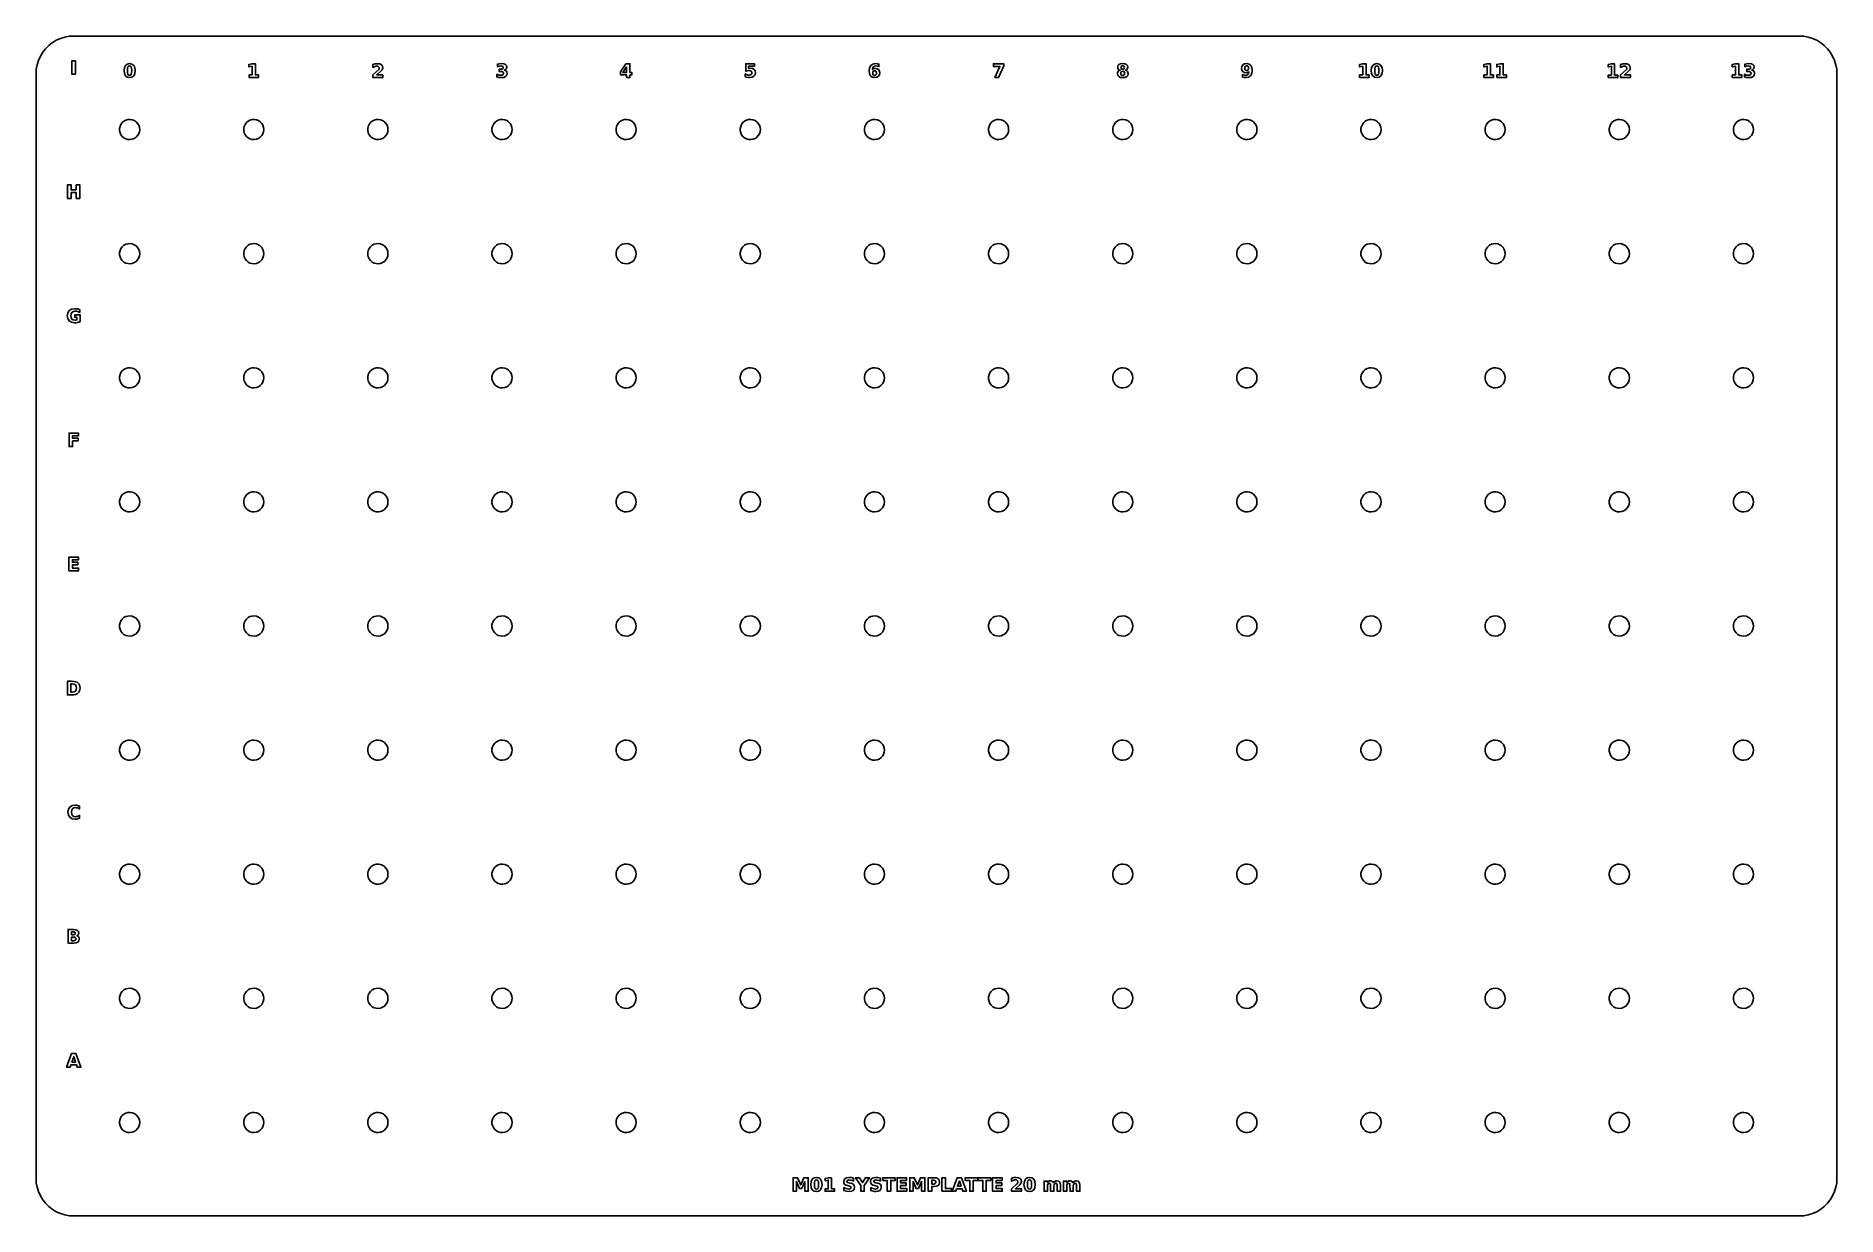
# Model space of a CAD drawing. Header units: millimetres. Extents: x -145 to 145, y -95 to 95.
import ezdxf

# ---------------------------------------------------------------- set-up
doc = ezdxf.new("R2010")
doc.units = ezdxf.units.MM
doc.layers.add('CUT', color=1, linetype='Continuous')
doc.layers.add('ENGRAVE', color=5, linetype='Continuous')

msp = doc.modelspace()

# ---------------------------------------------------------------- linework, layer by layer
at = {"layer": 'CUT'}
for points in [[(-139.0023, -95.075), (-139.7323, -95.0308), (-140.4539, -94.8986), (-141.1543, -94.6804), (-141.8233, -94.3793), (-142.4511, -93.9997), (-143.0286, -93.5473), (-143.5473, -93.0286), (-143.9997, -92.4511), (-144.3793, -91.8233), (-144.6804, -91.1543), (-144.8986, -90.4539), (-145.0308, -89.7323), (-145.075, -89.0023), (-145.075, 89.0023), (-145.0308, 89.7323), (-144.8986, 90.4539), (-144.6804, 91.1543), (-144.3793, 91.8233), (-143.9997, 92.4511), (-143.5473, 93.0286), (-143.0286, 93.5473), (-142.4511, 93.9997), (-141.8233, 94.3793), (-141.1543, 94.6804), (-140.4539, 94.8986), (-139.7323, 95.0308), (-139.0023, 95.075), (139.0023, 95.075), (139.7323, 95.0308), (140.4539, 94.8986), (141.1543, 94.6804), (141.8233, 94.3793), (142.4511, 93.9997), (143.0286, 93.5473), (143.5473, 93.0286), (143.9997, 92.4511), (144.3793, 91.8233), (144.6804, 91.1543), (144.8986, 90.4539), (145.0308, 89.7323), (145.075, 89.0023), (145.075, -89.0023), (145.0308, -89.7323), (144.8986, -90.4539), (144.6804, -91.1543), (144.3793, -91.8233), (143.9997, -92.4511), (143.5473, -93.0286), (143.0286, -93.5473), (142.4511, -93.9997), (141.8233, -94.3793), (141.1543, -94.6804), (140.4539, -94.8986), (139.7323, -95.0308), (139.0023, -95.075)], [(-128.5256, 80.6821), (-128.7067, 80.9831), (-128.9483, 81.2382), (-129.239, 81.4353), (-129.5654, 81.5653), (-129.912, 81.6222), (-130.2628, 81.6032), (-130.6013, 81.5092), (-130.9117, 81.3446), (-131.1794, 81.1172), (-131.392, 80.8375), (-131.5395, 80.5187), (-131.615, 80.1756), (-131.615, 79.8244), (-131.5395, 79.4813), (-131.392, 79.1625), (-131.1794, 78.8828), (-130.9117, 78.6554), (-130.6013, 78.4908), (-130.2628, 78.3968), (-129.912, 78.3778), (-129.5654, 78.4347), (-129.239, 78.5647), (-128.9483, 78.7618), (-128.7067, 79.0169), (-128.5256, 79.3179), (-128.4134, 79.6508), (-128.3754, 80), (-128.4134, 80.3492)], [(-109.912, 78.3778), (-109.5654, 78.4347), (-109.239, 78.5647), (-108.9483, 78.7618), (-108.7067, 79.0169), (-108.5256, 79.3179), (-108.4134, 79.6508), (-108.3754, 80), (-108.4134, 80.3492), (-108.5256, 80.6821), (-108.7067, 80.9831), (-108.9483, 81.2382), (-109.239, 81.4353), (-109.5654, 81.5653), (-109.912, 81.6222), (-110.2628, 81.6032), (-110.6013, 81.5092), (-110.9117, 81.3446), (-111.1794, 81.1172), (-111.392, 80.8375), (-111.5395, 80.5187), (-111.615, 80.1756), (-111.615, 79.8244), (-111.5395, 79.4813), (-111.392, 79.1625), (-111.1794, 78.8828), (-110.9117, 78.6554), (-110.6013, 78.4908), (-110.2628, 78.3968)], [(-91.5395, 80.5187), (-91.615, 80.1756), (-91.615, 79.8244), (-91.5395, 79.4813), (-91.392, 79.1625), (-91.1794, 78.8828), (-90.9117, 78.6554), (-90.6013, 78.4908), (-90.2628, 78.3968), (-89.912, 78.3778), (-89.5654, 78.4347), (-89.239, 78.5647), (-88.9483, 78.7618), (-88.7067, 79.0169), (-88.5256, 79.3179), (-88.4134, 79.6508), (-88.3754, 80), (-88.4134, 80.3492), (-88.5256, 80.6821), (-88.7067, 80.9831), (-88.9483, 81.2382), (-89.239, 81.4353), (-89.5654, 81.5653), (-89.912, 81.6222), (-90.2628, 81.6032), (-90.6013, 81.5092), (-90.9117, 81.3446), (-91.1794, 81.1172), (-91.392, 80.8375)], [(-68.9483, 81.2382), (-69.239, 81.4353), (-69.5654, 81.5653), (-69.912, 81.6222), (-70.2628, 81.6032), (-70.6013, 81.5092), (-70.9117, 81.3446), (-71.1794, 81.1172), (-71.392, 80.8375), (-71.5395, 80.5187), (-71.615, 80.1756), (-71.615, 79.8244), (-71.5395, 79.4813), (-71.392, 79.1625), (-71.1794, 78.8828), (-70.9117, 78.6554), (-70.6013, 78.4908), (-70.2628, 78.3968), (-69.912, 78.3778), (-69.5654, 78.4347), (-69.239, 78.5647), (-68.9483, 78.7618), (-68.7067, 79.0169), (-68.5256, 79.3179), (-68.4134, 79.6508), (-68.3754, 80), (-68.4134, 80.3492), (-68.5256, 80.6821), (-68.7067, 80.9831)], [(-49.239, 78.5647), (-48.9483, 78.7618), (-48.7067, 79.0169), (-48.5256, 79.3179), (-48.4134, 79.6508), (-48.3754, 80), (-48.4134, 80.3492), (-48.5256, 80.6821), (-48.7067, 80.9831), (-48.9483, 81.2382), (-49.239, 81.4353), (-49.5654, 81.5653), (-49.912, 81.6222), (-50.2628, 81.6032), (-50.6013, 81.5092), (-50.9117, 81.3446), (-51.1794, 81.1172), (-51.392, 80.8375), (-51.5395, 80.5187), (-51.615, 80.1756), (-51.615, 79.8244), (-51.5395, 79.4813), (-51.392, 79.1625), (-51.1794, 78.8828), (-50.9117, 78.6554), (-50.6013, 78.4908), (-50.2628, 78.3968), (-49.912, 78.3778), (-49.5654, 78.4347)], [(-31.615, 79.8244), (-31.5395, 79.4813), (-31.392, 79.1625), (-31.1794, 78.8828), (-30.9117, 78.6554), (-30.6013, 78.4908), (-30.2628, 78.3968), (-29.912, 78.3778), (-29.5654, 78.4347), (-29.239, 78.5647), (-28.9483, 78.7618), (-28.7067, 79.0169), (-28.5256, 79.3179), (-28.4134, 79.6508), (-28.3754, 80), (-28.4134, 80.3492), (-28.5256, 80.6821), (-28.7067, 80.9831), (-28.9483, 81.2382), (-29.239, 81.4353), (-29.5654, 81.5653), (-29.912, 81.6222), (-30.2628, 81.6032), (-30.6013, 81.5092), (-30.9117, 81.3446), (-31.1794, 81.1172), (-31.392, 80.8375), (-31.5395, 80.5187), (-31.615, 80.1756)], [(-9.5654, 81.5653), (-9.912, 81.6222), (-10.2628, 81.6032), (-10.6013, 81.5092), (-10.9117, 81.3446), (-11.1794, 81.1172), (-11.392, 80.8375), (-11.5395, 80.5187), (-11.615, 80.1756), (-11.615, 79.8244), (-11.5395, 79.4813), (-11.392, 79.1625), (-11.1794, 78.8828), (-10.9117, 78.6554), (-10.6013, 78.4908), (-10.2628, 78.3968), (-9.912, 78.3778), (-9.5654, 78.4347), (-9.239, 78.5647), (-8.9483, 78.7618), (-8.7067, 79.0169), (-8.5256, 79.3179), (-8.4134, 79.6508), (-8.3754, 80), (-8.4134, 80.3492), (-8.5256, 80.6821), (-8.7067, 80.9831), (-8.9483, 81.2382), (-9.239, 81.4353)], [(11.2933, 79.0169), (11.4744, 79.3179), (11.5866, 79.6508), (11.6246, 80), (11.5866, 80.3492), (11.4744, 80.6821), (11.2933, 80.9831), (11.0517, 81.2382), (10.761, 81.4353), (10.4346, 81.5653), (10.088, 81.6222), (9.7372, 81.6032), (9.3987, 81.5092), (9.0883, 81.3446), (8.8206, 81.1172), (8.608, 80.8375), (8.4605, 80.5187), (8.385, 80.1756), (8.385, 79.8244), (8.4605, 79.4813), (8.608, 79.1625), (8.8206, 78.8828), (9.0883, 78.6554), (9.3987, 78.4908), (9.7372, 78.3968), (10.088, 78.3778), (10.4346, 78.4347), (10.761, 78.5647), (11.0517, 78.7618)], [(28.608, 79.1625), (28.8206, 78.8828), (29.0883, 78.6554), (29.3987, 78.4908), (29.7372, 78.3968), (30.088, 78.3778), (30.4346, 78.4347), (30.761, 78.5647), (31.0517, 78.7618), (31.2933, 79.0169), (31.4744, 79.3179), (31.5866, 79.6508), (31.6246, 80), (31.5866, 80.3492), (31.4744, 80.6821), (31.2933, 80.9831), (31.0517, 81.2382), (30.761, 81.4353), (30.4346, 81.5653), (30.088, 81.6222), (29.7372, 81.6032), (29.3987, 81.5092), (29.0883, 81.3446), (28.8206, 81.1172), (28.608, 80.8375), (28.4605, 80.5187), (28.385, 80.1756), (28.385, 79.8244), (28.4605, 79.4813)], [(49.7372, 81.6032), (49.3987, 81.5092), (49.0883, 81.3446), (48.8206, 81.1172), (48.608, 80.8375), (48.4605, 80.5187), (48.385, 80.1756), (48.385, 79.8244), (48.4605, 79.4813), (48.608, 79.1625), (48.8206, 78.8828), (49.0883, 78.6554), (49.3987, 78.4908), (49.7372, 78.3968), (50.088, 78.3778), (50.4346, 78.4347), (50.761, 78.5647), (51.0517, 78.7618), (51.2933, 79.0169), (51.4744, 79.3179), (51.5866, 79.6508), (51.6246, 80), (51.5866, 80.3492), (51.4744, 80.6821), (51.2933, 80.9831), (51.0517, 81.2382), (50.761, 81.4353), (50.4346, 81.5653), (50.088, 81.6222)], [(71.5866, 79.6508), (71.6246, 80), (71.5866, 80.3492), (71.4744, 80.6821), (71.2933, 80.9831), (71.0517, 81.2382), (70.761, 81.4353), (70.4346, 81.5653), (70.088, 81.6222), (69.7372, 81.6032), (69.3987, 81.5092), (69.0883, 81.3446), (68.8206, 81.1172), (68.608, 80.8375), (68.4605, 80.5187), (68.385, 80.1756), (68.385, 79.8244), (68.4605, 79.4813), (68.608, 79.1625), (68.8206, 78.8828), (69.0883, 78.6554), (69.3987, 78.4908), (69.7372, 78.3968), (70.088, 78.3778), (70.4346, 78.4347), (70.761, 78.5647), (71.0517, 78.7618), (71.2933, 79.0169), (71.4744, 79.3179)], [(89.0883, 78.6554), (89.3987, 78.4908), (89.7372, 78.3968), (90.088, 78.3778), (90.4346, 78.4347), (90.761, 78.5647), (91.0517, 78.7618), (91.2933, 79.0169), (91.4744, 79.3179), (91.5866, 79.6508), (91.6246, 80), (91.5866, 80.3492), (91.4744, 80.6821), (91.2933, 80.9831), (91.0517, 81.2382), (90.761, 81.4353), (90.4346, 81.5653), (90.088, 81.6222), (89.7372, 81.6032), (89.3987, 81.5092), (89.0883, 81.3446), (88.8206, 81.1172), (88.608, 80.8375), (88.4605, 80.5187), (88.385, 80.1756), (88.385, 79.8244), (88.4605, 79.4813), (88.608, 79.1625), (88.8206, 78.8828)], [(109.0883, 81.3446), (108.8206, 81.1172), (108.608, 80.8375), (108.4605, 80.5187), (108.385, 80.1756), (108.385, 79.8244), (108.4605, 79.4813), (108.608, 79.1625), (108.8206, 78.8828), (109.0883, 78.6554), (109.3987, 78.4908), (109.7372, 78.3968), (110.088, 78.3778), (110.4346, 78.4347), (110.761, 78.5647), (111.0517, 78.7618), (111.2933, 79.0169), (111.4744, 79.3179), (111.5866, 79.6508), (111.6246, 80), (111.5866, 80.3492), (111.4744, 80.6821), (111.2933, 80.9831), (111.0517, 81.2382), (110.761, 81.4353), (110.4346, 81.5653), (110.088, 81.6222), (109.7372, 81.6032), (109.3987, 81.5092)], [(131.5866, 80.3492), (131.4744, 80.6821), (131.2933, 80.9831), (131.0517, 81.2382), (130.761, 81.4353), (130.4346, 81.5653), (130.088, 81.6222), (129.7372, 81.6032), (129.3987, 81.5092), (129.0883, 81.3446), (128.8206, 81.1172), (128.608, 80.8375), (128.4605, 80.5187), (128.385, 80.1756), (128.385, 79.8244), (128.4605, 79.4813), (128.608, 79.1625), (128.8206, 78.8828), (129.0883, 78.6554), (129.3987, 78.4908), (129.7372, 78.3968), (130.088, 78.3778), (130.4346, 78.4347), (130.761, 78.5647), (131.0517, 78.7618), (131.2933, 79.0169), (131.4744, 79.3179), (131.5866, 79.6508), (131.6246, 80)], [(-128.7067, 60.9831), (-128.9483, 61.2382), (-129.239, 61.4353), (-129.5654, 61.5653), (-129.912, 61.6222), (-130.2628, 61.6032), (-130.6013, 61.5092), (-130.9117, 61.3446), (-131.1794, 61.1172), (-131.392, 60.8375), (-131.5395, 60.5187), (-131.615, 60.1756), (-131.615, 59.8244), (-131.5395, 59.4813), (-131.392, 59.1625), (-131.1794, 58.8828), (-130.9117, 58.6554), (-130.6013, 58.4908), (-130.2628, 58.3968), (-129.912, 58.3778), (-129.5654, 58.4347), (-129.239, 58.5647), (-128.9483, 58.7618), (-128.7067, 59.0169), (-128.5256, 59.3179), (-128.4134, 59.6508), (-128.3754, 60), (-128.4134, 60.3492), (-128.5256, 60.6821)], [(-109.5654, 58.4347), (-109.239, 58.5647), (-108.9483, 58.7618), (-108.7067, 59.0169), (-108.5256, 59.3179), (-108.4134, 59.6508), (-108.3754, 60), (-108.4134, 60.3492), (-108.5256, 60.6821), (-108.7067, 60.9831), (-108.9483, 61.2382), (-109.239, 61.4353), (-109.5654, 61.5653), (-109.912, 61.6222), (-110.2628, 61.6032), (-110.6013, 61.5092), (-110.9117, 61.3446), (-111.1794, 61.1172), (-111.392, 60.8375), (-111.5395, 60.5187), (-111.615, 60.1756), (-111.615, 59.8244), (-111.5395, 59.4813), (-111.392, 59.1625), (-111.1794, 58.8828), (-110.9117, 58.6554), (-110.6013, 58.4908), (-110.2628, 58.3968), (-109.912, 58.3778)], [(-91.615, 60.1756), (-91.615, 59.8244), (-91.5395, 59.4813), (-91.392, 59.1625), (-91.1794, 58.8828), (-90.9117, 58.6554), (-90.6013, 58.4908), (-90.2628, 58.3968), (-89.912, 58.3778), (-89.5654, 58.4347), (-89.239, 58.5647), (-88.9483, 58.7618), (-88.7067, 59.0169), (-88.5256, 59.3179), (-88.4134, 59.6508), (-88.3754, 60), (-88.4134, 60.3492), (-88.5256, 60.6821), (-88.7067, 60.9831), (-88.9483, 61.2382), (-89.239, 61.4353), (-89.5654, 61.5653), (-89.912, 61.6222), (-90.2628, 61.6032), (-90.6013, 61.5092), (-90.9117, 61.3446), (-91.1794, 61.1172), (-91.392, 60.8375), (-91.5395, 60.5187)], [(-69.239, 61.4353), (-69.5654, 61.5653), (-69.912, 61.6222), (-70.2628, 61.6032), (-70.6013, 61.5092), (-70.9117, 61.3446), (-71.1794, 61.1172), (-71.392, 60.8375), (-71.5395, 60.5187), (-71.615, 60.1756), (-71.615, 59.8244), (-71.5395, 59.4813), (-71.392, 59.1625), (-71.1794, 58.8828), (-70.9117, 58.6554), (-70.6013, 58.4908), (-70.2628, 58.3968), (-69.912, 58.3778), (-69.5654, 58.4347), (-69.239, 58.5647), (-68.9483, 58.7618), (-68.7067, 59.0169), (-68.5256, 59.3179), (-68.4134, 59.6508), (-68.3754, 60), (-68.4134, 60.3492), (-68.5256, 60.6821), (-68.7067, 60.9831), (-68.9483, 61.2382)], [(-48.9483, 58.7618), (-48.7067, 59.0169), (-48.5256, 59.3179), (-48.4134, 59.6508), (-48.3754, 60), (-48.4134, 60.3492), (-48.5256, 60.6821), (-48.7067, 60.9831), (-48.9483, 61.2382), (-49.239, 61.4353), (-49.5654, 61.5653), (-49.912, 61.6222), (-50.2628, 61.6032), (-50.6013, 61.5092), (-50.9117, 61.3446), (-51.1794, 61.1172), (-51.392, 60.8375), (-51.5395, 60.5187), (-51.615, 60.1756), (-51.615, 59.8244), (-51.5395, 59.4813), (-51.392, 59.1625), (-51.1794, 58.8828), (-50.9117, 58.6554), (-50.6013, 58.4908), (-50.2628, 58.3968), (-49.912, 58.3778), (-49.5654, 58.4347), (-49.239, 58.5647)], [(-31.5395, 59.4813), (-31.392, 59.1625), (-31.1794, 58.8828), (-30.9117, 58.6554), (-30.6013, 58.4908), (-30.2628, 58.3968), (-29.912, 58.3778), (-29.5654, 58.4347), (-29.239, 58.5647), (-28.9483, 58.7618), (-28.7067, 59.0169), (-28.5256, 59.3179), (-28.4134, 59.6508), (-28.3754, 60), (-28.4134, 60.3492), (-28.5256, 60.6821), (-28.7067, 60.9831), (-28.9483, 61.2382), (-29.239, 61.4353), (-29.5654, 61.5653), (-29.912, 61.6222), (-30.2628, 61.6032), (-30.6013, 61.5092), (-30.9117, 61.3446), (-31.1794, 61.1172), (-31.392, 60.8375), (-31.5395, 60.5187), (-31.615, 60.1756), (-31.615, 59.8244)], [(-9.912, 61.6222), (-10.2628, 61.6032), (-10.6013, 61.5092), (-10.9117, 61.3446), (-11.1794, 61.1172), (-11.392, 60.8375), (-11.5395, 60.5187), (-11.615, 60.1756), (-11.615, 59.8244), (-11.5395, 59.4813), (-11.392, 59.1625), (-11.1794, 58.8828), (-10.9117, 58.6554), (-10.6013, 58.4908), (-10.2628, 58.3968), (-9.912, 58.3778), (-9.5654, 58.4347), (-9.239, 58.5647), (-8.9483, 58.7618), (-8.7067, 59.0169), (-8.5256, 59.3179), (-8.4134, 59.6508), (-8.3754, 60), (-8.4134, 60.3492), (-8.5256, 60.6821), (-8.7067, 60.9831), (-8.9483, 61.2382), (-9.239, 61.4353), (-9.5654, 61.5653)], [(11.4744, 59.3179), (11.5866, 59.6508), (11.6246, 60), (11.5866, 60.3492), (11.4744, 60.6821), (11.2933, 60.9831), (11.0517, 61.2382), (10.761, 61.4353), (10.4346, 61.5653), (10.088, 61.6222), (9.7372, 61.6032), (9.3987, 61.5092), (9.0883, 61.3446), (8.8206, 61.1172), (8.608, 60.8375), (8.4605, 60.5187), (8.385, 60.1756), (8.385, 59.8244), (8.4605, 59.4813), (8.608, 59.1625), (8.8206, 58.8828), (9.0883, 58.6554), (9.3987, 58.4908), (9.7372, 58.3968), (10.088, 58.3778), (10.4346, 58.4347), (10.761, 58.5647), (11.0517, 58.7618), (11.2933, 59.0169)], [(28.8206, 58.8828), (29.0883, 58.6554), (29.3987, 58.4908), (29.7372, 58.3968), (30.088, 58.3778), (30.4346, 58.4347), (30.761, 58.5647), (31.0517, 58.7618), (31.2933, 59.0169), (31.4744, 59.3179), (31.5866, 59.6508), (31.6246, 60), (31.5866, 60.3492), (31.4744, 60.6821), (31.2933, 60.9831), (31.0517, 61.2382), (30.761, 61.4353), (30.4346, 61.5653), (30.088, 61.6222), (29.7372, 61.6032), (29.3987, 61.5092), (29.0883, 61.3446), (28.8206, 61.1172), (28.608, 60.8375), (28.4605, 60.5187), (28.385, 60.1756), (28.385, 59.8244), (28.4605, 59.4813), (28.608, 59.1625)], [(49.3987, 61.5092), (49.0883, 61.3446), (48.8206, 61.1172), (48.608, 60.8375), (48.4605, 60.5187), (48.385, 60.1756), (48.385, 59.8244), (48.4605, 59.4813), (48.608, 59.1625), (48.8206, 58.8828), (49.0883, 58.6554), (49.3987, 58.4908), (49.7372, 58.3968), (50.088, 58.3778), (50.4346, 58.4347), (50.761, 58.5647), (51.0517, 58.7618), (51.2933, 59.0169), (51.4744, 59.3179), (51.5866, 59.6508), (51.6246, 60), (51.5866, 60.3492), (51.4744, 60.6821), (51.2933, 60.9831), (51.0517, 61.2382), (50.761, 61.4353), (50.4346, 61.5653), (50.088, 61.6222), (49.7372, 61.6032)], [(71.6246, 60), (71.5866, 60.3492), (71.4744, 60.6821), (71.2933, 60.9831), (71.0517, 61.2382), (70.761, 61.4353), (70.4346, 61.5653), (70.088, 61.6222), (69.7372, 61.6032), (69.3987, 61.5092), (69.0883, 61.3446), (68.8206, 61.1172), (68.608, 60.8375), (68.4605, 60.5187), (68.385, 60.1756), (68.385, 59.8244), (68.4605, 59.4813), (68.608, 59.1625), (68.8206, 58.8828), (69.0883, 58.6554), (69.3987, 58.4908), (69.7372, 58.3968), (70.088, 58.3778), (70.4346, 58.4347), (70.761, 58.5647), (71.0517, 58.7618), (71.2933, 59.0169), (71.4744, 59.3179), (71.5866, 59.6508)], [(89.3987, 58.4908), (89.7372, 58.3968), (90.088, 58.3778), (90.4346, 58.4347), (90.761, 58.5647), (91.0517, 58.7618), (91.2933, 59.0169), (91.4744, 59.3179), (91.5866, 59.6508), (91.6246, 60), (91.5866, 60.3492), (91.4744, 60.6821), (91.2933, 60.9831), (91.0517, 61.2382), (90.761, 61.4353), (90.4346, 61.5653), (90.088, 61.6222), (89.7372, 61.6032), (89.3987, 61.5092), (89.0883, 61.3446), (88.8206, 61.1172), (88.608, 60.8375), (88.4605, 60.5187), (88.385, 60.1756), (88.385, 59.8244), (88.4605, 59.4813), (88.608, 59.1625), (88.8206, 58.8828), (89.0883, 58.6554)], [(108.8206, 61.1172), (108.608, 60.8375), (108.4605, 60.5187), (108.385, 60.1756), (108.385, 59.8244), (108.4605, 59.4813), (108.608, 59.1625), (108.8206, 58.8828), (109.0883, 58.6554), (109.3987, 58.4908), (109.7372, 58.3968), (110.088, 58.3778), (110.4346, 58.4347), (110.761, 58.5647), (111.0517, 58.7618), (111.2933, 59.0169), (111.4744, 59.3179), (111.5866, 59.6508), (111.6246, 60), (111.5866, 60.3492), (111.4744, 60.6821), (111.2933, 60.9831), (111.0517, 61.2382), (110.761, 61.4353), (110.4346, 61.5653), (110.088, 61.6222), (109.7372, 61.6032), (109.3987, 61.5092), (109.0883, 61.3446)], [(131.4744, 60.6821), (131.2933, 60.9831), (131.0517, 61.2382), (130.761, 61.4353), (130.4346, 61.5653), (130.088, 61.6222), (129.7372, 61.6032), (129.3987, 61.5092), (129.0883, 61.3446), (128.8206, 61.1172), (128.608, 60.8375), (128.4605, 60.5187), (128.385, 60.1756), (128.385, 59.8244), (128.4605, 59.4813), (128.608, 59.1625), (128.8206, 58.8828), (129.0883, 58.6554), (129.3987, 58.4908), (129.7372, 58.3968), (130.088, 58.3778), (130.4346, 58.4347), (130.761, 58.5647), (131.0517, 58.7618), (131.2933, 59.0169), (131.4744, 59.3179), (131.5866, 59.6508), (131.6246, 60), (131.5866, 60.3492)], [(-128.9483, 41.2382), (-129.239, 41.4353), (-129.5654, 41.5653), (-129.912, 41.6222), (-130.2628, 41.6032), (-130.6013, 41.5092), (-130.9117, 41.3446), (-131.1794, 41.1172), (-131.392, 40.8375), (-131.5395, 40.5187), (-131.615, 40.1756), (-131.615, 39.8244), (-131.5395, 39.4813), (-131.392, 39.1625), (-131.1794, 38.8828), (-130.9117, 38.6554), (-130.6013, 38.4908), (-130.2628, 38.3968), (-129.912, 38.3778), (-129.5654, 38.4347), (-129.239, 38.5647), (-128.9483, 38.7618), (-128.7067, 39.0169), (-128.5256, 39.3179), (-128.4134, 39.6508), (-128.3754, 40), (-128.4134, 40.3492), (-128.5256, 40.6821), (-128.7067, 40.9831)], [(-109.239, 38.5647), (-108.9483, 38.7618), (-108.7067, 39.0169), (-108.5256, 39.3179), (-108.4134, 39.6508), (-108.3754, 40), (-108.4134, 40.3492), (-108.5256, 40.6821), (-108.7067, 40.9831), (-108.9483, 41.2382), (-109.239, 41.4353), (-109.5654, 41.5653), (-109.912, 41.6222), (-110.2628, 41.6032), (-110.6013, 41.5092), (-110.9117, 41.3446), (-111.1794, 41.1172), (-111.392, 40.8375), (-111.5395, 40.5187), (-111.615, 40.1756), (-111.615, 39.8244), (-111.5395, 39.4813), (-111.392, 39.1625), (-111.1794, 38.8828), (-110.9117, 38.6554), (-110.6013, 38.4908), (-110.2628, 38.3968), (-109.912, 38.3778), (-109.5654, 38.4347)], [(-91.615, 39.8244), (-91.5395, 39.4813), (-91.392, 39.1625), (-91.1794, 38.8828), (-90.9117, 38.6554), (-90.6013, 38.4908), (-90.2628, 38.3968), (-89.912, 38.3778), (-89.5654, 38.4347), (-89.239, 38.5647), (-88.9483, 38.7618), (-88.7067, 39.0169), (-88.5256, 39.3179), (-88.4134, 39.6508), (-88.3754, 40), (-88.4134, 40.3492), (-88.5256, 40.6821), (-88.7067, 40.9831), (-88.9483, 41.2382), (-89.239, 41.4353), (-89.5654, 41.5653), (-89.912, 41.6222), (-90.2628, 41.6032), (-90.6013, 41.5092), (-90.9117, 41.3446), (-91.1794, 41.1172), (-91.392, 40.8375), (-91.5395, 40.5187), (-91.615, 40.1756)], [(-69.5654, 41.5653), (-69.912, 41.6222), (-70.2628, 41.6032), (-70.6013, 41.5092), (-70.9117, 41.3446), (-71.1794, 41.1172), (-71.392, 40.8375), (-71.5395, 40.5187), (-71.615, 40.1756), (-71.615, 39.8244), (-71.5395, 39.4813), (-71.392, 39.1625), (-71.1794, 38.8828), (-70.9117, 38.6554), (-70.6013, 38.4908), (-70.2628, 38.3968), (-69.912, 38.3778), (-69.5654, 38.4347), (-69.239, 38.5647), (-68.9483, 38.7618), (-68.7067, 39.0169), (-68.5256, 39.3179), (-68.4134, 39.6508), (-68.3754, 40), (-68.4134, 40.3492), (-68.5256, 40.6821), (-68.7067, 40.9831), (-68.9483, 41.2382), (-69.239, 41.4353)], [(-48.7067, 39.0169), (-48.5256, 39.3179), (-48.4134, 39.6508), (-48.3754, 40), (-48.4134, 40.3492), (-48.5256, 40.6821), (-48.7067, 40.9831), (-48.9483, 41.2382), (-49.239, 41.4353), (-49.5654, 41.5653), (-49.912, 41.6222), (-50.2628, 41.6032), (-50.6013, 41.5092), (-50.9117, 41.3446), (-51.1794, 41.1172), (-51.392, 40.8375), (-51.5395, 40.5187), (-51.615, 40.1756), (-51.615, 39.8244), (-51.5395, 39.4813), (-51.392, 39.1625), (-51.1794, 38.8828), (-50.9117, 38.6554), (-50.6013, 38.4908), (-50.2628, 38.3968), (-49.912, 38.3778), (-49.5654, 38.4347), (-49.239, 38.5647), (-48.9483, 38.7618)], [(-31.392, 39.1625), (-31.1794, 38.8828), (-30.9117, 38.6554), (-30.6013, 38.4908), (-30.2628, 38.3968), (-29.912, 38.3778), (-29.5654, 38.4347), (-29.239, 38.5647), (-28.9483, 38.7618), (-28.7067, 39.0169), (-28.5256, 39.3179), (-28.4134, 39.6508), (-28.3754, 40), (-28.4134, 40.3492), (-28.5256, 40.6821), (-28.7067, 40.9831), (-28.9483, 41.2382), (-29.239, 41.4353), (-29.5654, 41.5653), (-29.912, 41.6222), (-30.2628, 41.6032), (-30.6013, 41.5092), (-30.9117, 41.3446), (-31.1794, 41.1172), (-31.392, 40.8375), (-31.5395, 40.5187), (-31.615, 40.1756), (-31.615, 39.8244), (-31.5395, 39.4813)], [(-10.2628, 41.6032), (-10.6013, 41.5092), (-10.9117, 41.3446), (-11.1794, 41.1172), (-11.392, 40.8375), (-11.5395, 40.5187), (-11.615, 40.1756), (-11.615, 39.8244), (-11.5395, 39.4813), (-11.392, 39.1625), (-11.1794, 38.8828), (-10.9117, 38.6554), (-10.6013, 38.4908), (-10.2628, 38.3968), (-9.912, 38.3778), (-9.5654, 38.4347), (-9.239, 38.5647), (-8.9483, 38.7618), (-8.7067, 39.0169), (-8.5256, 39.3179), (-8.4134, 39.6508), (-8.3754, 40), (-8.4134, 40.3492), (-8.5256, 40.6821), (-8.7067, 40.9831), (-8.9483, 41.2382), (-9.239, 41.4353), (-9.5654, 41.5653), (-9.912, 41.6222)], [(11.5866, 39.6508), (11.6246, 40), (11.5866, 40.3492), (11.4744, 40.6821), (11.2933, 40.9831), (11.0517, 41.2382), (10.761, 41.4353), (10.4346, 41.5653), (10.088, 41.6222), (9.7372, 41.6032), (9.3987, 41.5092), (9.0883, 41.3446), (8.8206, 41.1172), (8.608, 40.8375), (8.4605, 40.5187), (8.385, 40.1756), (8.385, 39.8244), (8.4605, 39.4813), (8.608, 39.1625), (8.8206, 38.8828), (9.0883, 38.6554), (9.3987, 38.4908), (9.7372, 38.3968), (10.088, 38.3778), (10.4346, 38.4347), (10.761, 38.5647), (11.0517, 38.7618), (11.2933, 39.0169), (11.4744, 39.3179)], [(29.0883, 38.6554), (29.3987, 38.4908), (29.7372, 38.3968), (30.088, 38.3778), (30.4346, 38.4347), (30.761, 38.5647), (31.0517, 38.7618), (31.2933, 39.0169), (31.4744, 39.3179), (31.5866, 39.6508), (31.6246, 40), (31.5866, 40.3492), (31.4744, 40.6821), (31.2933, 40.9831), (31.0517, 41.2382), (30.761, 41.4353), (30.4346, 41.5653), (30.088, 41.6222), (29.7372, 41.6032), (29.3987, 41.5092), (29.0883, 41.3446), (28.8206, 41.1172), (28.608, 40.8375), (28.4605, 40.5187), (28.385, 40.1756), (28.385, 39.8244), (28.4605, 39.4813), (28.608, 39.1625), (28.8206, 38.8828)], [(49.0883, 41.3446), (48.8206, 41.1172), (48.608, 40.8375), (48.4605, 40.5187), (48.385, 40.1756), (48.385, 39.8244), (48.4605, 39.4813), (48.608, 39.1625), (48.8206, 38.8828), (49.0883, 38.6554), (49.3987, 38.4908), (49.7372, 38.3968), (50.088, 38.3778), (50.4346, 38.4347), (50.761, 38.5647), (51.0517, 38.7618), (51.2933, 39.0169), (51.4744, 39.3179), (51.5866, 39.6508), (51.6246, 40), (51.5866, 40.3492), (51.4744, 40.6821), (51.2933, 40.9831), (51.0517, 41.2382), (50.761, 41.4353), (50.4346, 41.5653), (50.088, 41.6222), (49.7372, 41.6032), (49.3987, 41.5092)], [(71.5866, 40.3492), (71.4744, 40.6821), (71.2933, 40.9831), (71.0517, 41.2382), (70.761, 41.4353), (70.4346, 41.5653), (70.088, 41.6222), (69.7372, 41.6032), (69.3987, 41.5092), (69.0883, 41.3446), (68.8206, 41.1172), (68.608, 40.8375), (68.4605, 40.5187), (68.385, 40.1756), (68.385, 39.8244), (68.4605, 39.4813), (68.608, 39.1625), (68.8206, 38.8828), (69.0883, 38.6554), (69.3987, 38.4908), (69.7372, 38.3968), (70.088, 38.3778), (70.4346, 38.4347), (70.761, 38.5647), (71.0517, 38.7618), (71.2933, 39.0169), (71.4744, 39.3179), (71.5866, 39.6508), (71.6246, 40)], [(89.7372, 38.3968), (90.088, 38.3778), (90.4346, 38.4347), (90.761, 38.5647), (91.0517, 38.7618), (91.2933, 39.0169), (91.4744, 39.3179), (91.5866, 39.6508), (91.6246, 40), (91.5866, 40.3492), (91.4744, 40.6821), (91.2933, 40.9831), (91.0517, 41.2382), (90.761, 41.4353), (90.4346, 41.5653), (90.088, 41.6222), (89.7372, 41.6032), (89.3987, 41.5092), (89.0883, 41.3446), (88.8206, 41.1172), (88.608, 40.8375), (88.4605, 40.5187), (88.385, 40.1756), (88.385, 39.8244), (88.4605, 39.4813), (88.608, 39.1625), (88.8206, 38.8828), (89.0883, 38.6554), (89.3987, 38.4908)], [(108.608, 40.8375), (108.4605, 40.5187), (108.385, 40.1756), (108.385, 39.8244), (108.4605, 39.4813), (108.608, 39.1625), (108.8206, 38.8828), (109.0883, 38.6554), (109.3987, 38.4908), (109.7372, 38.3968), (110.088, 38.3778), (110.4346, 38.4347), (110.761, 38.5647), (111.0517, 38.7618), (111.2933, 39.0169), (111.4744, 39.3179), (111.5866, 39.6508), (111.6246, 40), (111.5866, 40.3492), (111.4744, 40.6821), (111.2933, 40.9831), (111.0517, 41.2382), (110.761, 41.4353), (110.4346, 41.5653), (110.088, 41.6222), (109.7372, 41.6032), (109.3987, 41.5092), (109.0883, 41.3446), (108.8206, 41.1172)], [(131.2933, 40.9831), (131.0517, 41.2382), (130.761, 41.4353), (130.4346, 41.5653), (130.088, 41.6222), (129.7372, 41.6032), (129.3987, 41.5092), (129.0883, 41.3446), (128.8206, 41.1172), (128.608, 40.8375), (128.4605, 40.5187), (128.385, 40.1756), (128.385, 39.8244), (128.4605, 39.4813), (128.608, 39.1625), (128.8206, 38.8828), (129.0883, 38.6554), (129.3987, 38.4908), (129.7372, 38.3968), (130.088, 38.3778), (130.4346, 38.4347), (130.761, 38.5647), (131.0517, 38.7618), (131.2933, 39.0169), (131.4744, 39.3179), (131.5866, 39.6508), (131.6246, 40), (131.5866, 40.3492), (131.4744, 40.6821)], [(-129.239, 21.4353), (-129.5654, 21.5653), (-129.912, 21.6222), (-130.2628, 21.6032), (-130.6013, 21.5092), (-130.9117, 21.3446), (-131.1794, 21.1172), (-131.392, 20.8375), (-131.5395, 20.5187), (-131.615, 20.1756), (-131.615, 19.8244), (-131.5395, 19.4813), (-131.392, 19.1625), (-131.1794, 18.8828), (-130.9117, 18.6554), (-130.6013, 18.4908), (-130.2628, 18.3968), (-129.912, 18.3778), (-129.5654, 18.4347), (-129.239, 18.5647), (-128.9483, 18.7618), (-128.7067, 19.0169), (-128.5256, 19.3179), (-128.4134, 19.6508), (-128.3754, 20), (-128.4134, 20.3492), (-128.5256, 20.6821), (-128.7067, 20.9831), (-128.9483, 21.2382)], [(-108.9483, 18.7618), (-108.7067, 19.0169), (-108.5256, 19.3179), (-108.4134, 19.6508), (-108.3754, 20), (-108.4134, 20.3492), (-108.5256, 20.6821), (-108.7067, 20.9831), (-108.9483, 21.2382), (-109.239, 21.4353), (-109.5654, 21.5653), (-109.912, 21.6222), (-110.2628, 21.6032), (-110.6013, 21.5092), (-110.9117, 21.3446), (-111.1794, 21.1172), (-111.392, 20.8375), (-111.5395, 20.5187), (-111.615, 20.1756), (-111.615, 19.8244), (-111.5395, 19.4813), (-111.392, 19.1625), (-111.1794, 18.8828), (-110.9117, 18.6554), (-110.6013, 18.4908), (-110.2628, 18.3968), (-109.912, 18.3778), (-109.5654, 18.4347), (-109.239, 18.5647)], [(-91.5395, 19.4813), (-91.392, 19.1625), (-91.1794, 18.8828), (-90.9117, 18.6554), (-90.6013, 18.4908), (-90.2628, 18.3968), (-89.912, 18.3778), (-89.5654, 18.4347), (-89.239, 18.5647), (-88.9483, 18.7618), (-88.7067, 19.0169), (-88.5256, 19.3179), (-88.4134, 19.6508), (-88.3754, 20), (-88.4134, 20.3492), (-88.5256, 20.6821), (-88.7067, 20.9831), (-88.9483, 21.2382), (-89.239, 21.4353), (-89.5654, 21.5653), (-89.912, 21.6222), (-90.2628, 21.6032), (-90.6013, 21.5092), (-90.9117, 21.3446), (-91.1794, 21.1172), (-91.392, 20.8375), (-91.5395, 20.5187), (-91.615, 20.1756), (-91.615, 19.8244)], [(-69.912, 21.6222), (-70.2628, 21.6032), (-70.6013, 21.5092), (-70.9117, 21.3446), (-71.1794, 21.1172), (-71.392, 20.8375), (-71.5395, 20.5187), (-71.615, 20.1756), (-71.615, 19.8244), (-71.5395, 19.4813), (-71.392, 19.1625), (-71.1794, 18.8828), (-70.9117, 18.6554), (-70.6013, 18.4908), (-70.2628, 18.3968), (-69.912, 18.3778), (-69.5654, 18.4347), (-69.239, 18.5647), (-68.9483, 18.7618), (-68.7067, 19.0169), (-68.5256, 19.3179), (-68.4134, 19.6508), (-68.3754, 20), (-68.4134, 20.3492), (-68.5256, 20.6821), (-68.7067, 20.9831), (-68.9483, 21.2382), (-69.239, 21.4353), (-69.5654, 21.5653)], [(-48.5256, 19.3179), (-48.4134, 19.6508), (-48.3754, 20), (-48.4134, 20.3492), (-48.5256, 20.6821), (-48.7067, 20.9831), (-48.9483, 21.2382), (-49.239, 21.4353), (-49.5654, 21.5653), (-49.912, 21.6222), (-50.2628, 21.6032), (-50.6013, 21.5092), (-50.9117, 21.3446), (-51.1794, 21.1172), (-51.392, 20.8375), (-51.5395, 20.5187), (-51.615, 20.1756), (-51.615, 19.8244), (-51.5395, 19.4813), (-51.392, 19.1625), (-51.1794, 18.8828), (-50.9117, 18.6554), (-50.6013, 18.4908), (-50.2628, 18.3968), (-49.912, 18.3778), (-49.5654, 18.4347), (-49.239, 18.5647), (-48.9483, 18.7618), (-48.7067, 19.0169)], [(-31.1794, 18.8828), (-30.9117, 18.6554), (-30.6013, 18.4908), (-30.2628, 18.3968), (-29.912, 18.3778), (-29.5654, 18.4347), (-29.239, 18.5647), (-28.9483, 18.7618), (-28.7067, 19.0169), (-28.5256, 19.3179), (-28.4134, 19.6508), (-28.3754, 20), (-28.4134, 20.3492), (-28.5256, 20.6821), (-28.7067, 20.9831), (-28.9483, 21.2382), (-29.239, 21.4353), (-29.5654, 21.5653), (-29.912, 21.6222), (-30.2628, 21.6032), (-30.6013, 21.5092), (-30.9117, 21.3446), (-31.1794, 21.1172), (-31.392, 20.8375), (-31.5395, 20.5187), (-31.615, 20.1756), (-31.615, 19.8244), (-31.5395, 19.4813), (-31.392, 19.1625)], [(-10.6013, 21.5092), (-10.9117, 21.3446), (-11.1794, 21.1172), (-11.392, 20.8375), (-11.5395, 20.5187), (-11.615, 20.1756), (-11.615, 19.8244), (-11.5395, 19.4813), (-11.392, 19.1625), (-11.1794, 18.8828), (-10.9117, 18.6554), (-10.6013, 18.4908), (-10.2628, 18.3968), (-9.912, 18.3778), (-9.5654, 18.4347), (-9.239, 18.5647), (-8.9483, 18.7618), (-8.7067, 19.0169), (-8.5256, 19.3179), (-8.4134, 19.6508), (-8.3754, 20), (-8.4134, 20.3492), (-8.5256, 20.6821), (-8.7067, 20.9831), (-8.9483, 21.2382), (-9.239, 21.4353), (-9.5654, 21.5653), (-9.912, 21.6222), (-10.2628, 21.6032)], [(11.6246, 20), (11.5866, 20.3492), (11.4744, 20.6821), (11.2933, 20.9831), (11.0517, 21.2382), (10.761, 21.4353), (10.4346, 21.5653), (10.088, 21.6222), (9.7372, 21.6032), (9.3987, 21.5092), (9.0883, 21.3446), (8.8206, 21.1172), (8.608, 20.8375), (8.4605, 20.5187), (8.385, 20.1756), (8.385, 19.8244), (8.4605, 19.4813), (8.608, 19.1625), (8.8206, 18.8828), (9.0883, 18.6554), (9.3987, 18.4908), (9.7372, 18.3968), (10.088, 18.3778), (10.4346, 18.4347), (10.761, 18.5647), (11.0517, 18.7618), (11.2933, 19.0169), (11.4744, 19.3179), (11.5866, 19.6508)], [(29.3987, 18.4908), (29.7372, 18.3968), (30.088, 18.3778), (30.4346, 18.4347), (30.761, 18.5647), (31.0517, 18.7618), (31.2933, 19.0169), (31.4744, 19.3179), (31.5866, 19.6508), (31.6246, 20), (31.5866, 20.3492), (31.4744, 20.6821), (31.2933, 20.9831), (31.0517, 21.2382), (30.761, 21.4353), (30.4346, 21.5653), (30.088, 21.6222), (29.7372, 21.6032), (29.3987, 21.5092), (29.0883, 21.3446), (28.8206, 21.1172), (28.608, 20.8375), (28.4605, 20.5187), (28.385, 20.1756), (28.385, 19.8244), (28.4605, 19.4813), (28.608, 19.1625), (28.8206, 18.8828), (29.0883, 18.6554)], [(48.8206, 21.1172), (48.608, 20.8375), (48.4605, 20.5187), (48.385, 20.1756), (48.385, 19.8244), (48.4605, 19.4813), (48.608, 19.1625), (48.8206, 18.8828), (49.0883, 18.6554), (49.3987, 18.4908), (49.7372, 18.3968), (50.088, 18.3778), (50.4346, 18.4347), (50.761, 18.5647), (51.0517, 18.7618), (51.2933, 19.0169), (51.4744, 19.3179), (51.5866, 19.6508), (51.6246, 20), (51.5866, 20.3492), (51.4744, 20.6821), (51.2933, 20.9831), (51.0517, 21.2382), (50.761, 21.4353), (50.4346, 21.5653), (50.088, 21.6222), (49.7372, 21.6032), (49.3987, 21.5092), (49.0883, 21.3446)], [(71.4744, 20.6821), (71.2933, 20.9831), (71.0517, 21.2382), (70.761, 21.4353), (70.4346, 21.5653), (70.088, 21.6222), (69.7372, 21.6032), (69.3987, 21.5092), (69.0883, 21.3446), (68.8206, 21.1172), (68.608, 20.8375), (68.4605, 20.5187), (68.385, 20.1756), (68.385, 19.8244), (68.4605, 19.4813), (68.608, 19.1625), (68.8206, 18.8828), (69.0883, 18.6554), (69.3987, 18.4908), (69.7372, 18.3968), (70.088, 18.3778), (70.4346, 18.4347), (70.761, 18.5647), (71.0517, 18.7618), (71.2933, 19.0169), (71.4744, 19.3179), (71.5866, 19.6508), (71.6246, 20), (71.5866, 20.3492)], [(90.088, 18.3778), (90.4346, 18.4347), (90.761, 18.5647), (91.0517, 18.7618), (91.2933, 19.0169), (91.4744, 19.3179), (91.5866, 19.6508), (91.6246, 20), (91.5866, 20.3492), (91.4744, 20.6821), (91.2933, 20.9831), (91.0517, 21.2382), (90.761, 21.4353), (90.4346, 21.5653), (90.088, 21.6222), (89.7372, 21.6032), (89.3987, 21.5092), (89.0883, 21.3446), (88.8206, 21.1172), (88.608, 20.8375), (88.4605, 20.5187), (88.385, 20.1756), (88.385, 19.8244), (88.4605, 19.4813), (88.608, 19.1625), (88.8206, 18.8828), (89.0883, 18.6554), (89.3987, 18.4908), (89.7372, 18.3968)], [(108.4605, 20.5187), (108.385, 20.1756), (108.385, 19.8244), (108.4605, 19.4813), (108.608, 19.1625), (108.8206, 18.8828), (109.0883, 18.6554), (109.3987, 18.4908), (109.7372, 18.3968), (110.088, 18.3778), (110.4346, 18.4347), (110.761, 18.5647), (111.0517, 18.7618), (111.2933, 19.0169), (111.4744, 19.3179), (111.5866, 19.6508), (111.6246, 20), (111.5866, 20.3492), (111.4744, 20.6821), (111.2933, 20.9831), (111.0517, 21.2382), (110.761, 21.4353), (110.4346, 21.5653), (110.088, 21.6222), (109.7372, 21.6032), (109.3987, 21.5092), (109.0883, 21.3446), (108.8206, 21.1172), (108.608, 20.8375)], [(131.0517, 21.2382), (130.761, 21.4353), (130.4346, 21.5653), (130.088, 21.6222), (129.7372, 21.6032), (129.3987, 21.5092), (129.0883, 21.3446), (128.8206, 21.1172), (128.608, 20.8375), (128.4605, 20.5187), (128.385, 20.1756), (128.385, 19.8244), (128.4605, 19.4813), (128.608, 19.1625), (128.8206, 18.8828), (129.0883, 18.6554), (129.3987, 18.4908), (129.7372, 18.3968), (130.088, 18.3778), (130.4346, 18.4347), (130.761, 18.5647), (131.0517, 18.7618), (131.2933, 19.0169), (131.4744, 19.3179), (131.5866, 19.6508), (131.6246, 20), (131.5866, 20.3492), (131.4744, 20.6821), (131.2933, 20.9831)], [(-129.5654, 1.5653), (-129.912, 1.6222), (-130.2628, 1.6032), (-130.6013, 1.5092), (-130.9117, 1.3446), (-131.1794, 1.1172), (-131.392, 0.8375), (-131.5395, 0.5187), (-131.615, 0.1756), (-131.615, -0.1756), (-131.5395, -0.5187), (-131.392, -0.8375), (-131.1794, -1.1172), (-130.9117, -1.3446), (-130.6013, -1.5092), (-130.2628, -1.6032), (-129.912, -1.6222), (-129.5654, -1.5653), (-129.239, -1.4353), (-128.9483, -1.2382), (-128.7067, -0.9831), (-128.5256, -0.6821), (-128.4134, -0.3492), (-128.3754, 0), (-128.4134, 0.3492), (-128.5256, 0.6821), (-128.7067, 0.9831), (-128.9483, 1.2382), (-129.239, 1.4353)], [(-108.7067, -0.9831), (-108.5256, -0.6821), (-108.4134, -0.3492), (-108.3754, 0), (-108.4134, 0.3492), (-108.5256, 0.6821), (-108.7067, 0.9831), (-108.9483, 1.2382), (-109.239, 1.4353), (-109.5654, 1.5653), (-109.912, 1.6222), (-110.2628, 1.6032), (-110.6013, 1.5092), (-110.9117, 1.3446), (-111.1794, 1.1172), (-111.392, 0.8375), (-111.5395, 0.5187), (-111.615, 0.1756), (-111.615, -0.1756), (-111.5395, -0.5187), (-111.392, -0.8375), (-111.1794, -1.1172), (-110.9117, -1.3446), (-110.6013, -1.5092), (-110.2628, -1.6032), (-109.912, -1.6222), (-109.5654, -1.5653), (-109.239, -1.4353), (-108.9483, -1.2382)], [(-91.392, -0.8375), (-91.1794, -1.1172), (-90.9117, -1.3446), (-90.6013, -1.5092), (-90.2628, -1.6032), (-89.912, -1.6222), (-89.5654, -1.5653), (-89.239, -1.4353), (-88.9483, -1.2382), (-88.7067, -0.9831), (-88.5256, -0.6821), (-88.4134, -0.3492), (-88.3754, 0), (-88.4134, 0.3492), (-88.5256, 0.6821), (-88.7067, 0.9831), (-88.9483, 1.2382), (-89.239, 1.4353), (-89.5654, 1.5653), (-89.912, 1.6222), (-90.2628, 1.6032), (-90.6013, 1.5092), (-90.9117, 1.3446), (-91.1794, 1.1172), (-91.392, 0.8375), (-91.5395, 0.5187), (-91.615, 0.1756), (-91.615, -0.1756), (-91.5395, -0.5187)], [(-70.2628, 1.6032), (-70.6013, 1.5092), (-70.9117, 1.3446), (-71.1794, 1.1172), (-71.392, 0.8375), (-71.5395, 0.5187), (-71.615, 0.1756), (-71.615, -0.1756), (-71.5395, -0.5187), (-71.392, -0.8375), (-71.1794, -1.1172), (-70.9117, -1.3446), (-70.6013, -1.5092), (-70.2628, -1.6032), (-69.912, -1.6222), (-69.5654, -1.5653), (-69.239, -1.4353), (-68.9483, -1.2382), (-68.7067, -0.9831), (-68.5256, -0.6821), (-68.4134, -0.3492), (-68.3754, 0), (-68.4134, 0.3492), (-68.5256, 0.6821), (-68.7067, 0.9831), (-68.9483, 1.2382), (-69.239, 1.4353), (-69.5654, 1.5653), (-69.912, 1.6222)], [(-48.4134, -0.3492), (-48.3754, 0), (-48.4134, 0.3492), (-48.5256, 0.6821), (-48.7067, 0.9831), (-48.9483, 1.2382), (-49.239, 1.4353), (-49.5654, 1.5653), (-49.912, 1.6222), (-50.2628, 1.6032), (-50.6013, 1.5092), (-50.9117, 1.3446), (-51.1794, 1.1172), (-51.392, 0.8375), (-51.5395, 0.5187), (-51.615, 0.1756), (-51.615, -0.1756), (-51.5395, -0.5187), (-51.392, -0.8375), (-51.1794, -1.1172), (-50.9117, -1.3446), (-50.6013, -1.5092), (-50.2628, -1.6032), (-49.912, -1.6222), (-49.5654, -1.5653), (-49.239, -1.4353), (-48.9483, -1.2382), (-48.7067, -0.9831), (-48.5256, -0.6821)], [(-30.9117, -1.3446), (-30.6013, -1.5092), (-30.2628, -1.6032), (-29.912, -1.6222), (-29.5654, -1.5653), (-29.239, -1.4353), (-28.9483, -1.2382), (-28.7067, -0.9831), (-28.5256, -0.6821), (-28.4134, -0.3492), (-28.3754, 0), (-28.4134, 0.3492), (-28.5256, 0.6821), (-28.7067, 0.9831), (-28.9483, 1.2382), (-29.239, 1.4353), (-29.5654, 1.5653), (-29.912, 1.6222), (-30.2628, 1.6032), (-30.6013, 1.5092), (-30.9117, 1.3446), (-31.1794, 1.1172), (-31.392, 0.8375), (-31.5395, 0.5187), (-31.615, 0.1756), (-31.615, -0.1756), (-31.5395, -0.5187), (-31.392, -0.8375), (-31.1794, -1.1172)], [(-10.9117, 1.3446), (-11.1794, 1.1172), (-11.392, 0.8375), (-11.5395, 0.5187), (-11.615, 0.1756), (-11.615, -0.1756), (-11.5395, -0.5187), (-11.392, -0.8375), (-11.1794, -1.1172), (-10.9117, -1.3446), (-10.6013, -1.5092), (-10.2628, -1.6032), (-9.912, -1.6222), (-9.5654, -1.5653), (-9.239, -1.4353), (-8.9483, -1.2382), (-8.7067, -0.9831), (-8.5256, -0.6821), (-8.4134, -0.3492), (-8.3754, 0), (-8.4134, 0.3492), (-8.5256, 0.6821), (-8.7067, 0.9831), (-8.9483, 1.2382), (-9.239, 1.4353), (-9.5654, 1.5653), (-9.912, 1.6222), (-10.2628, 1.6032), (-10.6013, 1.5092)], [(11.5866, 0.3492), (11.4744, 0.6821), (11.2933, 0.9831), (11.0517, 1.2382), (10.761, 1.4353), (10.4346, 1.5653), (10.088, 1.6222), (9.7372, 1.6032), (9.3987, 1.5092), (9.0883, 1.3446), (8.8206, 1.1172), (8.608, 0.8375), (8.4605, 0.5187), (8.385, 0.1756), (8.385, -0.1756), (8.4605, -0.5187), (8.608, -0.8375), (8.8206, -1.1172), (9.0883, -1.3446), (9.3987, -1.5092), (9.7372, -1.6032), (10.088, -1.6222), (10.4346, -1.5653), (10.761, -1.4353), (11.0517, -1.2382), (11.2933, -0.9831), (11.4744, -0.6821), (11.5866, -0.3492), (11.6246, 0)], [(29.7372, -1.6032), (30.088, -1.6222), (30.4346, -1.5653), (30.761, -1.4353), (31.0517, -1.2382), (31.2933, -0.9831), (31.4744, -0.6821), (31.5866, -0.3492), (31.6246, 0), (31.5866, 0.3492), (31.4744, 0.6821), (31.2933, 0.9831), (31.0517, 1.2382), (30.761, 1.4353), (30.4346, 1.5653), (30.088, 1.6222), (29.7372, 1.6032), (29.3987, 1.5092), (29.0883, 1.3446), (28.8206, 1.1172), (28.608, 0.8375), (28.4605, 0.5187), (28.385, 0.1756), (28.385, -0.1756), (28.4605, -0.5187), (28.608, -0.8375), (28.8206, -1.1172), (29.0883, -1.3446), (29.3987, -1.5092)], [(48.608, 0.8375), (48.4605, 0.5187), (48.385, 0.1756), (48.385, -0.1756), (48.4605, -0.5187), (48.608, -0.8375), (48.8206, -1.1172), (49.0883, -1.3446), (49.3987, -1.5092), (49.7372, -1.6032), (50.088, -1.6222), (50.4346, -1.5653), (50.761, -1.4353), (51.0517, -1.2382), (51.2933, -0.9831), (51.4744, -0.6821), (51.5866, -0.3492), (51.6246, 0), (51.5866, 0.3492), (51.4744, 0.6821), (51.2933, 0.9831), (51.0517, 1.2382), (50.761, 1.4353), (50.4346, 1.5653), (50.088, 1.6222), (49.7372, 1.6032), (49.3987, 1.5092), (49.0883, 1.3446), (48.8206, 1.1172)], [(71.2933, 0.9831), (71.0517, 1.2382), (70.761, 1.4353), (70.4346, 1.5653), (70.088, 1.6222), (69.7372, 1.6032), (69.3987, 1.5092), (69.0883, 1.3446), (68.8206, 1.1172), (68.608, 0.8375), (68.4605, 0.5187), (68.385, 0.1756), (68.385, -0.1756), (68.4605, -0.5187), (68.608, -0.8375), (68.8206, -1.1172), (69.0883, -1.3446), (69.3987, -1.5092), (69.7372, -1.6032), (70.088, -1.6222), (70.4346, -1.5653), (70.761, -1.4353), (71.0517, -1.2382), (71.2933, -0.9831), (71.4744, -0.6821), (71.5866, -0.3492), (71.6246, 0), (71.5866, 0.3492), (71.4744, 0.6821)], [(90.4346, -1.5653), (90.761, -1.4353), (91.0517, -1.2382), (91.2933, -0.9831), (91.4744, -0.6821), (91.5866, -0.3492), (91.6246, 0), (91.5866, 0.3492), (91.4744, 0.6821), (91.2933, 0.9831), (91.0517, 1.2382), (90.761, 1.4353), (90.4346, 1.5653), (90.088, 1.6222), (89.7372, 1.6032), (89.3987, 1.5092), (89.0883, 1.3446), (88.8206, 1.1172), (88.608, 0.8375), (88.4605, 0.5187), (88.385, 0.1756), (88.385, -0.1756), (88.4605, -0.5187), (88.608, -0.8375), (88.8206, -1.1172), (89.0883, -1.3446), (89.3987, -1.5092), (89.7372, -1.6032), (90.088, -1.6222)], [(108.385, 0.1756), (108.385, -0.1756), (108.4605, -0.5187), (108.608, -0.8375), (108.8206, -1.1172), (109.0883, -1.3446), (109.3987, -1.5092), (109.7372, -1.6032), (110.088, -1.6222), (110.4346, -1.5653), (110.761, -1.4353), (111.0517, -1.2382), (111.2933, -0.9831), (111.4744, -0.6821), (111.5866, -0.3492), (111.6246, 0), (111.5866, 0.3492), (111.4744, 0.6821), (111.2933, 0.9831), (111.0517, 1.2382), (110.761, 1.4353), (110.4346, 1.5653), (110.088, 1.6222), (109.7372, 1.6032), (109.3987, 1.5092), (109.0883, 1.3446), (108.8206, 1.1172), (108.608, 0.8375), (108.4605, 0.5187)], [(130.761, 1.4353), (130.4346, 1.5653), (130.088, 1.6222), (129.7372, 1.6032), (129.3987, 1.5092), (129.0883, 1.3446), (128.8206, 1.1172), (128.608, 0.8375), (128.4605, 0.5187), (128.385, 0.1756), (128.385, -0.1756), (128.4605, -0.5187), (128.608, -0.8375), (128.8206, -1.1172), (129.0883, -1.3446), (129.3987, -1.5092), (129.7372, -1.6032), (130.088, -1.6222), (130.4346, -1.5653), (130.761, -1.4353), (131.0517, -1.2382), (131.2933, -0.9831), (131.4744, -0.6821), (131.5866, -0.3492), (131.6246, 0), (131.5866, 0.3492), (131.4744, 0.6821), (131.2933, 0.9831), (131.0517, 1.2382)], [(-129.912, -18.3778), (-130.2628, -18.3968), (-130.6013, -18.4908), (-130.9117, -18.6554), (-131.1794, -18.8828), (-131.392, -19.1625), (-131.5395, -19.4813), (-131.615, -19.8244), (-131.615, -20.1756), (-131.5395, -20.5187), (-131.392, -20.8375), (-131.1794, -21.1172), (-130.9117, -21.3446), (-130.6013, -21.5092), (-130.2628, -21.6032), (-129.912, -21.6222), (-129.5654, -21.5653), (-129.239, -21.4353), (-128.9483, -21.2382), (-128.7067, -20.9831), (-128.5256, -20.6821), (-128.4134, -20.3492), (-128.3754, -20), (-128.4134, -19.6508), (-128.5256, -19.3179), (-128.7067, -19.0169), (-128.9483, -18.7618), (-129.239, -18.5647), (-129.5654, -18.4347)], [(-108.5256, -20.6821), (-108.4134, -20.3492), (-108.3754, -20), (-108.4134, -19.6508), (-108.5256, -19.3179), (-108.7067, -19.0169), (-108.9483, -18.7618), (-109.239, -18.5647), (-109.5654, -18.4347), (-109.912, -18.3778), (-110.2628, -18.3968), (-110.6013, -18.4908), (-110.9117, -18.6554), (-111.1794, -18.8828), (-111.392, -19.1625), (-111.5395, -19.4813), (-111.615, -19.8244), (-111.615, -20.1756), (-111.5395, -20.5187), (-111.392, -20.8375), (-111.1794, -21.1172), (-110.9117, -21.3446), (-110.6013, -21.5092), (-110.2628, -21.6032), (-109.912, -21.6222), (-109.5654, -21.5653), (-109.239, -21.4353), (-108.9483, -21.2382), (-108.7067, -20.9831)], [(-91.1794, -21.1172), (-90.9117, -21.3446), (-90.6013, -21.5092), (-90.2628, -21.6032), (-89.912, -21.6222), (-89.5654, -21.5653), (-89.239, -21.4353), (-88.9483, -21.2382), (-88.7067, -20.9831), (-88.5256, -20.6821), (-88.4134, -20.3492), (-88.3754, -20), (-88.4134, -19.6508), (-88.5256, -19.3179), (-88.7067, -19.0169), (-88.9483, -18.7618), (-89.239, -18.5647), (-89.5654, -18.4347), (-89.912, -18.3778), (-90.2628, -18.3968), (-90.6013, -18.4908), (-90.9117, -18.6554), (-91.1794, -18.8828), (-91.392, -19.1625), (-91.5395, -19.4813), (-91.615, -19.8244), (-91.615, -20.1756), (-91.5395, -20.5187), (-91.392, -20.8375)], [(-70.6013, -18.4908), (-70.9117, -18.6554), (-71.1794, -18.8828), (-71.392, -19.1625), (-71.5395, -19.4813), (-71.615, -19.8244), (-71.615, -20.1756), (-71.5395, -20.5187), (-71.392, -20.8375), (-71.1794, -21.1172), (-70.9117, -21.3446), (-70.6013, -21.5092), (-70.2628, -21.6032), (-69.912, -21.6222), (-69.5654, -21.5653), (-69.239, -21.4353), (-68.9483, -21.2382), (-68.7067, -20.9831), (-68.5256, -20.6821), (-68.4134, -20.3492), (-68.3754, -20), (-68.4134, -19.6508), (-68.5256, -19.3179), (-68.7067, -19.0169), (-68.9483, -18.7618), (-69.239, -18.5647), (-69.5654, -18.4347), (-69.912, -18.3778), (-70.2628, -18.3968)], [(-48.3754, -20), (-48.4134, -19.6508), (-48.5256, -19.3179), (-48.7067, -19.0169), (-48.9483, -18.7618), (-49.239, -18.5647), (-49.5654, -18.4347), (-49.912, -18.3778), (-50.2628, -18.3968), (-50.6013, -18.4908), (-50.9117, -18.6554), (-51.1794, -18.8828), (-51.392, -19.1625), (-51.5395, -19.4813), (-51.615, -19.8244), (-51.615, -20.1756), (-51.5395, -20.5187), (-51.392, -20.8375), (-51.1794, -21.1172), (-50.9117, -21.3446), (-50.6013, -21.5092), (-50.2628, -21.6032), (-49.912, -21.6222), (-49.5654, -21.5653), (-49.239, -21.4353), (-48.9483, -21.2382), (-48.7067, -20.9831), (-48.5256, -20.6821), (-48.4134, -20.3492)], [(-30.6013, -21.5092), (-30.2628, -21.6032), (-29.912, -21.6222), (-29.5654, -21.5653), (-29.239, -21.4353), (-28.9483, -21.2382), (-28.7067, -20.9831), (-28.5256, -20.6821), (-28.4134, -20.3492), (-28.3754, -20), (-28.4134, -19.6508), (-28.5256, -19.3179), (-28.7067, -19.0169), (-28.9483, -18.7618), (-29.239, -18.5647), (-29.5654, -18.4347), (-29.912, -18.3778), (-30.2628, -18.3968), (-30.6013, -18.4908), (-30.9117, -18.6554), (-31.1794, -18.8828), (-31.392, -19.1625), (-31.5395, -19.4813), (-31.615, -19.8244), (-31.615, -20.1756), (-31.5395, -20.5187), (-31.392, -20.8375), (-31.1794, -21.1172), (-30.9117, -21.3446)], [(-11.1794, -18.8828), (-11.392, -19.1625), (-11.5395, -19.4813), (-11.615, -19.8244), (-11.615, -20.1756), (-11.5395, -20.5187), (-11.392, -20.8375), (-11.1794, -21.1172), (-10.9117, -21.3446), (-10.6013, -21.5092), (-10.2628, -21.6032), (-9.912, -21.6222), (-9.5654, -21.5653), (-9.239, -21.4353), (-8.9483, -21.2382), (-8.7067, -20.9831), (-8.5256, -20.6821), (-8.4134, -20.3492), (-8.3754, -20), (-8.4134, -19.6508), (-8.5256, -19.3179), (-8.7067, -19.0169), (-8.9483, -18.7618), (-9.239, -18.5647), (-9.5654, -18.4347), (-9.912, -18.3778), (-10.2628, -18.3968), (-10.6013, -18.4908), (-10.9117, -18.6554)], [(11.4744, -19.3179), (11.2933, -19.0169), (11.0517, -18.7618), (10.761, -18.5647), (10.4346, -18.4347), (10.088, -18.3778), (9.7372, -18.3968), (9.3987, -18.4908), (9.0883, -18.6554), (8.8206, -18.8828), (8.608, -19.1625), (8.4605, -19.4813), (8.385, -19.8244), (8.385, -20.1756), (8.4605, -20.5187), (8.608, -20.8375), (8.8206, -21.1172), (9.0883, -21.3446), (9.3987, -21.5092), (9.7372, -21.6032), (10.088, -21.6222), (10.4346, -21.5653), (10.761, -21.4353), (11.0517, -21.2382), (11.2933, -20.9831), (11.4744, -20.6821), (11.5866, -20.3492), (11.6246, -20), (11.5866, -19.6508)], [(30.088, -21.6222), (30.4346, -21.5653), (30.761, -21.4353), (31.0517, -21.2382), (31.2933, -20.9831), (31.4744, -20.6821), (31.5866, -20.3492), (31.6246, -20), (31.5866, -19.6508), (31.4744, -19.3179), (31.2933, -19.0169), (31.0517, -18.7618), (30.761, -18.5647), (30.4346, -18.4347), (30.088, -18.3778), (29.7372, -18.3968), (29.3987, -18.4908), (29.0883, -18.6554), (28.8206, -18.8828), (28.608, -19.1625), (28.4605, -19.4813), (28.385, -19.8244), (28.385, -20.1756), (28.4605, -20.5187), (28.608, -20.8375), (28.8206, -21.1172), (29.0883, -21.3446), (29.3987, -21.5092), (29.7372, -21.6032)], [(48.4605, -19.4813), (48.385, -19.8244), (48.385, -20.1756), (48.4605, -20.5187), (48.608, -20.8375), (48.8206, -21.1172), (49.0883, -21.3446), (49.3987, -21.5092), (49.7372, -21.6032), (50.088, -21.6222), (50.4346, -21.5653), (50.761, -21.4353), (51.0517, -21.2382), (51.2933, -20.9831), (51.4744, -20.6821), (51.5866, -20.3492), (51.6246, -20), (51.5866, -19.6508), (51.4744, -19.3179), (51.2933, -19.0169), (51.0517, -18.7618), (50.761, -18.5647), (50.4346, -18.4347), (50.088, -18.3778), (49.7372, -18.3968), (49.3987, -18.4908), (49.0883, -18.6554), (48.8206, -18.8828), (48.608, -19.1625)], [(71.0517, -18.7618), (70.761, -18.5647), (70.4346, -18.4347), (70.088, -18.3778), (69.7372, -18.3968), (69.3987, -18.4908), (69.0883, -18.6554), (68.8206, -18.8828), (68.608, -19.1625), (68.4605, -19.4813), (68.385, -19.8244), (68.385, -20.1756), (68.4605, -20.5187), (68.608, -20.8375), (68.8206, -21.1172), (69.0883, -21.3446), (69.3987, -21.5092), (69.7372, -21.6032), (70.088, -21.6222), (70.4346, -21.5653), (70.761, -21.4353), (71.0517, -21.2382), (71.2933, -20.9831), (71.4744, -20.6821), (71.5866, -20.3492), (71.6246, -20), (71.5866, -19.6508), (71.4744, -19.3179), (71.2933, -19.0169)], [(90.761, -21.4353), (91.0517, -21.2382), (91.2933, -20.9831), (91.4744, -20.6821), (91.5866, -20.3492), (91.6246, -20), (91.5866, -19.6508), (91.4744, -19.3179), (91.2933, -19.0169), (91.0517, -18.7618), (90.761, -18.5647), (90.4346, -18.4347), (90.088, -18.3778), (89.7372, -18.3968), (89.3987, -18.4908), (89.0883, -18.6554), (88.8206, -18.8828), (88.608, -19.1625), (88.4605, -19.4813), (88.385, -19.8244), (88.385, -20.1756), (88.4605, -20.5187), (88.608, -20.8375), (88.8206, -21.1172), (89.0883, -21.3446), (89.3987, -21.5092), (89.7372, -21.6032), (90.088, -21.6222), (90.4346, -21.5653)], [(108.385, -20.1756), (108.4605, -20.5187), (108.608, -20.8375), (108.8206, -21.1172), (109.0883, -21.3446), (109.3987, -21.5092), (109.7372, -21.6032), (110.088, -21.6222), (110.4346, -21.5653), (110.761, -21.4353), (111.0517, -21.2382), (111.2933, -20.9831), (111.4744, -20.6821), (111.5866, -20.3492), (111.6246, -20), (111.5866, -19.6508), (111.4744, -19.3179), (111.2933, -19.0169), (111.0517, -18.7618), (110.761, -18.5647), (110.4346, -18.4347), (110.088, -18.3778), (109.7372, -18.3968), (109.3987, -18.4908), (109.0883, -18.6554), (108.8206, -18.8828), (108.608, -19.1625), (108.4605, -19.4813), (108.385, -19.8244)], [(130.4346, -18.4347), (130.088, -18.3778), (129.7372, -18.3968), (129.3987, -18.4908), (129.0883, -18.6554), (128.8206, -18.8828), (128.608, -19.1625), (128.4605, -19.4813), (128.385, -19.8244), (128.385, -20.1756), (128.4605, -20.5187), (128.608, -20.8375), (128.8206, -21.1172), (129.0883, -21.3446), (129.3987, -21.5092), (129.7372, -21.6032), (130.088, -21.6222), (130.4346, -21.5653), (130.761, -21.4353), (131.0517, -21.2382), (131.2933, -20.9831), (131.4744, -20.6821), (131.5866, -20.3492), (131.6246, -20), (131.5866, -19.6508), (131.4744, -19.3179), (131.2933, -19.0169), (131.0517, -18.7618), (130.761, -18.5647)], [(-130.2628, -38.3968), (-130.6013, -38.4908), (-130.9117, -38.6554), (-131.1794, -38.8828), (-131.392, -39.1625), (-131.5395, -39.4813), (-131.615, -39.8244), (-131.615, -40.1756), (-131.5395, -40.5187), (-131.392, -40.8375), (-131.1794, -41.1172), (-130.9117, -41.3446), (-130.6013, -41.5092), (-130.2628, -41.6032), (-129.912, -41.6222), (-129.5654, -41.5653), (-129.239, -41.4353), (-128.9483, -41.2382), (-128.7067, -40.9831), (-128.5256, -40.6821), (-128.4134, -40.3492), (-128.3754, -40), (-128.4134, -39.6508), (-128.5256, -39.3179), (-128.7067, -39.0169), (-128.9483, -38.7618), (-129.239, -38.5647), (-129.5654, -38.4347), (-129.912, -38.3778)], [(-108.4134, -40.3492), (-108.3754, -40), (-108.4134, -39.6508), (-108.5256, -39.3179), (-108.7067, -39.0169), (-108.9483, -38.7618), (-109.239, -38.5647), (-109.5654, -38.4347), (-109.912, -38.3778), (-110.2628, -38.3968), (-110.6013, -38.4908), (-110.9117, -38.6554), (-111.1794, -38.8828), (-111.392, -39.1625), (-111.5395, -39.4813), (-111.615, -39.8244), (-111.615, -40.1756), (-111.5395, -40.5187), (-111.392, -40.8375), (-111.1794, -41.1172), (-110.9117, -41.3446), (-110.6013, -41.5092), (-110.2628, -41.6032), (-109.912, -41.6222), (-109.5654, -41.5653), (-109.239, -41.4353), (-108.9483, -41.2382), (-108.7067, -40.9831), (-108.5256, -40.6821)], [(-90.9117, -41.3446), (-90.6013, -41.5092), (-90.2628, -41.6032), (-89.912, -41.6222), (-89.5654, -41.5653), (-89.239, -41.4353), (-88.9483, -41.2382), (-88.7067, -40.9831), (-88.5256, -40.6821), (-88.4134, -40.3492), (-88.3754, -40), (-88.4134, -39.6508), (-88.5256, -39.3179), (-88.7067, -39.0169), (-88.9483, -38.7618), (-89.239, -38.5647), (-89.5654, -38.4347), (-89.912, -38.3778), (-90.2628, -38.3968), (-90.6013, -38.4908), (-90.9117, -38.6554), (-91.1794, -38.8828), (-91.392, -39.1625), (-91.5395, -39.4813), (-91.615, -39.8244), (-91.615, -40.1756), (-91.5395, -40.5187), (-91.392, -40.8375), (-91.1794, -41.1172)], [(-70.9117, -38.6554), (-71.1794, -38.8828), (-71.392, -39.1625), (-71.5395, -39.4813), (-71.615, -39.8244), (-71.615, -40.1756), (-71.5395, -40.5187), (-71.392, -40.8375), (-71.1794, -41.1172), (-70.9117, -41.3446), (-70.6013, -41.5092), (-70.2628, -41.6032), (-69.912, -41.6222), (-69.5654, -41.5653), (-69.239, -41.4353), (-68.9483, -41.2382), (-68.7067, -40.9831), (-68.5256, -40.6821), (-68.4134, -40.3492), (-68.3754, -40), (-68.4134, -39.6508), (-68.5256, -39.3179), (-68.7067, -39.0169), (-68.9483, -38.7618), (-69.239, -38.5647), (-69.5654, -38.4347), (-69.912, -38.3778), (-70.2628, -38.3968), (-70.6013, -38.4908)], [(-48.4134, -39.6508), (-48.5256, -39.3179), (-48.7067, -39.0169), (-48.9483, -38.7618), (-49.239, -38.5647), (-49.5654, -38.4347), (-49.912, -38.3778), (-50.2628, -38.3968), (-50.6013, -38.4908), (-50.9117, -38.6554), (-51.1794, -38.8828), (-51.392, -39.1625), (-51.5395, -39.4813), (-51.615, -39.8244), (-51.615, -40.1756), (-51.5395, -40.5187), (-51.392, -40.8375), (-51.1794, -41.1172), (-50.9117, -41.3446), (-50.6013, -41.5092), (-50.2628, -41.6032), (-49.912, -41.6222), (-49.5654, -41.5653), (-49.239, -41.4353), (-48.9483, -41.2382), (-48.7067, -40.9831), (-48.5256, -40.6821), (-48.4134, -40.3492), (-48.3754, -40)], [(-30.2628, -41.6032), (-29.912, -41.6222), (-29.5654, -41.5653), (-29.239, -41.4353), (-28.9483, -41.2382), (-28.7067, -40.9831), (-28.5256, -40.6821), (-28.4134, -40.3492), (-28.3754, -40), (-28.4134, -39.6508), (-28.5256, -39.3179), (-28.7067, -39.0169), (-28.9483, -38.7618), (-29.239, -38.5647), (-29.5654, -38.4347), (-29.912, -38.3778), (-30.2628, -38.3968), (-30.6013, -38.4908), (-30.9117, -38.6554), (-31.1794, -38.8828), (-31.392, -39.1625), (-31.5395, -39.4813), (-31.615, -39.8244), (-31.615, -40.1756), (-31.5395, -40.5187), (-31.392, -40.8375), (-31.1794, -41.1172), (-30.9117, -41.3446), (-30.6013, -41.5092)], [(-11.392, -39.1625), (-11.5395, -39.4813), (-11.615, -39.8244), (-11.615, -40.1756), (-11.5395, -40.5187), (-11.392, -40.8375), (-11.1794, -41.1172), (-10.9117, -41.3446), (-10.6013, -41.5092), (-10.2628, -41.6032), (-9.912, -41.6222), (-9.5654, -41.5653), (-9.239, -41.4353), (-8.9483, -41.2382), (-8.7067, -40.9831), (-8.5256, -40.6821), (-8.4134, -40.3492), (-8.3754, -40), (-8.4134, -39.6508), (-8.5256, -39.3179), (-8.7067, -39.0169), (-8.9483, -38.7618), (-9.239, -38.5647), (-9.5654, -38.4347), (-9.912, -38.3778), (-10.2628, -38.3968), (-10.6013, -38.4908), (-10.9117, -38.6554), (-11.1794, -38.8828)], [(11.2933, -39.0169), (11.0517, -38.7618), (10.761, -38.5647), (10.4346, -38.4347), (10.088, -38.3778), (9.7372, -38.3968), (9.3987, -38.4908), (9.0883, -38.6554), (8.8206, -38.8828), (8.608, -39.1625), (8.4605, -39.4813), (8.385, -39.8244), (8.385, -40.1756), (8.4605, -40.5187), (8.608, -40.8375), (8.8206, -41.1172), (9.0883, -41.3446), (9.3987, -41.5092), (9.7372, -41.6032), (10.088, -41.6222), (10.4346, -41.5653), (10.761, -41.4353), (11.0517, -41.2382), (11.2933, -40.9831), (11.4744, -40.6821), (11.5866, -40.3492), (11.6246, -40), (11.5866, -39.6508), (11.4744, -39.3179)], [(30.4346, -41.5653), (30.761, -41.4353), (31.0517, -41.2382), (31.2933, -40.9831), (31.4744, -40.6821), (31.5866, -40.3492), (31.6246, -40), (31.5866, -39.6508), (31.4744, -39.3179), (31.2933, -39.0169), (31.0517, -38.7618), (30.761, -38.5647), (30.4346, -38.4347), (30.088, -38.3778), (29.7372, -38.3968), (29.3987, -38.4908), (29.0883, -38.6554), (28.8206, -38.8828), (28.608, -39.1625), (28.4605, -39.4813), (28.385, -39.8244), (28.385, -40.1756), (28.4605, -40.5187), (28.608, -40.8375), (28.8206, -41.1172), (29.0883, -41.3446), (29.3987, -41.5092), (29.7372, -41.6032), (30.088, -41.6222)], [(48.385, -39.8244), (48.385, -40.1756), (48.4605, -40.5187), (48.608, -40.8375), (48.8206, -41.1172), (49.0883, -41.3446), (49.3987, -41.5092), (49.7372, -41.6032), (50.088, -41.6222), (50.4346, -41.5653), (50.761, -41.4353), (51.0517, -41.2382), (51.2933, -40.9831), (51.4744, -40.6821), (51.5866, -40.3492), (51.6246, -40), (51.5866, -39.6508), (51.4744, -39.3179), (51.2933, -39.0169), (51.0517, -38.7618), (50.761, -38.5647), (50.4346, -38.4347), (50.088, -38.3778), (49.7372, -38.3968), (49.3987, -38.4908), (49.0883, -38.6554), (48.8206, -38.8828), (48.608, -39.1625), (48.4605, -39.4813)], [(70.761, -38.5647), (70.4346, -38.4347), (70.088, -38.3778), (69.7372, -38.3968), (69.3987, -38.4908), (69.0883, -38.6554), (68.8206, -38.8828), (68.608, -39.1625), (68.4605, -39.4813), (68.385, -39.8244), (68.385, -40.1756), (68.4605, -40.5187), (68.608, -40.8375), (68.8206, -41.1172), (69.0883, -41.3446), (69.3987, -41.5092), (69.7372, -41.6032), (70.088, -41.6222), (70.4346, -41.5653), (70.761, -41.4353), (71.0517, -41.2382), (71.2933, -40.9831), (71.4744, -40.6821), (71.5866, -40.3492), (71.6246, -40), (71.5866, -39.6508), (71.4744, -39.3179), (71.2933, -39.0169), (71.0517, -38.7618)], [(91.0517, -41.2382), (91.2933, -40.9831), (91.4744, -40.6821), (91.5866, -40.3492), (91.6246, -40), (91.5866, -39.6508), (91.4744, -39.3179), (91.2933, -39.0169), (91.0517, -38.7618), (90.761, -38.5647), (90.4346, -38.4347), (90.088, -38.3778), (89.7372, -38.3968), (89.3987, -38.4908), (89.0883, -38.6554), (88.8206, -38.8828), (88.608, -39.1625), (88.4605, -39.4813), (88.385, -39.8244), (88.385, -40.1756), (88.4605, -40.5187), (88.608, -40.8375), (88.8206, -41.1172), (89.0883, -41.3446), (89.3987, -41.5092), (89.7372, -41.6032), (90.088, -41.6222), (90.4346, -41.5653), (90.761, -41.4353)], [(108.4605, -40.5187), (108.608, -40.8375), (108.8206, -41.1172), (109.0883, -41.3446), (109.3987, -41.5092), (109.7372, -41.6032), (110.088, -41.6222), (110.4346, -41.5653), (110.761, -41.4353), (111.0517, -41.2382), (111.2933, -40.9831), (111.4744, -40.6821), (111.5866, -40.3492), (111.6246, -40), (111.5866, -39.6508), (111.4744, -39.3179), (111.2933, -39.0169), (111.0517, -38.7618), (110.761, -38.5647), (110.4346, -38.4347), (110.088, -38.3778), (109.7372, -38.3968), (109.3987, -38.4908), (109.0883, -38.6554), (108.8206, -38.8828), (108.608, -39.1625), (108.4605, -39.4813), (108.385, -39.8244), (108.385, -40.1756)], [(130.088, -38.3778), (129.7372, -38.3968), (129.3987, -38.4908), (129.0883, -38.6554), (128.8206, -38.8828), (128.608, -39.1625), (128.4605, -39.4813), (128.385, -39.8244), (128.385, -40.1756), (128.4605, -40.5187), (128.608, -40.8375), (128.8206, -41.1172), (129.0883, -41.3446), (129.3987, -41.5092), (129.7372, -41.6032), (130.088, -41.6222), (130.4346, -41.5653), (130.761, -41.4353), (131.0517, -41.2382), (131.2933, -40.9831), (131.4744, -40.6821), (131.5866, -40.3492), (131.6246, -40), (131.5866, -39.6508), (131.4744, -39.3179), (131.2933, -39.0169), (131.0517, -38.7618), (130.761, -38.5647), (130.4346, -38.4347)], [(-130.6013, -58.4908), (-130.9117, -58.6554), (-131.1794, -58.8828), (-131.392, -59.1625), (-131.5395, -59.4813), (-131.615, -59.8244), (-131.615, -60.1756), (-131.5395, -60.5187), (-131.392, -60.8375), (-131.1794, -61.1172), (-130.9117, -61.3446), (-130.6013, -61.5092), (-130.2628, -61.6032), (-129.912, -61.6222), (-129.5654, -61.5653), (-129.239, -61.4353), (-128.9483, -61.2382), (-128.7067, -60.9831), (-128.5256, -60.6821), (-128.4134, -60.3492), (-128.3754, -60), (-128.4134, -59.6508), (-128.5256, -59.3179), (-128.7067, -59.0169), (-128.9483, -58.7618), (-129.239, -58.5647), (-129.5654, -58.4347), (-129.912, -58.3778), (-130.2628, -58.3968)], [(-108.3754, -60), (-108.4134, -59.6508), (-108.5256, -59.3179), (-108.7067, -59.0169), (-108.9483, -58.7618), (-109.239, -58.5647), (-109.5654, -58.4347), (-109.912, -58.3778), (-110.2628, -58.3968), (-110.6013, -58.4908), (-110.9117, -58.6554), (-111.1794, -58.8828), (-111.392, -59.1625), (-111.5395, -59.4813), (-111.615, -59.8244), (-111.615, -60.1756), (-111.5395, -60.5187), (-111.392, -60.8375), (-111.1794, -61.1172), (-110.9117, -61.3446), (-110.6013, -61.5092), (-110.2628, -61.6032), (-109.912, -61.6222), (-109.5654, -61.5653), (-109.239, -61.4353), (-108.9483, -61.2382), (-108.7067, -60.9831), (-108.5256, -60.6821), (-108.4134, -60.3492)], [(-90.6013, -61.5092), (-90.2628, -61.6032), (-89.912, -61.6222), (-89.5654, -61.5653), (-89.239, -61.4353), (-88.9483, -61.2382), (-88.7067, -60.9831), (-88.5256, -60.6821), (-88.4134, -60.3492), (-88.3754, -60), (-88.4134, -59.6508), (-88.5256, -59.3179), (-88.7067, -59.0169), (-88.9483, -58.7618), (-89.239, -58.5647), (-89.5654, -58.4347), (-89.912, -58.3778), (-90.2628, -58.3968), (-90.6013, -58.4908), (-90.9117, -58.6554), (-91.1794, -58.8828), (-91.392, -59.1625), (-91.5395, -59.4813), (-91.615, -59.8244), (-91.615, -60.1756), (-91.5395, -60.5187), (-91.392, -60.8375), (-91.1794, -61.1172), (-90.9117, -61.3446)], [(-71.1794, -58.8828), (-71.392, -59.1625), (-71.5395, -59.4813), (-71.615, -59.8244), (-71.615, -60.1756), (-71.5395, -60.5187), (-71.392, -60.8375), (-71.1794, -61.1172), (-70.9117, -61.3446), (-70.6013, -61.5092), (-70.2628, -61.6032), (-69.912, -61.6222), (-69.5654, -61.5653), (-69.239, -61.4353), (-68.9483, -61.2382), (-68.7067, -60.9831), (-68.5256, -60.6821), (-68.4134, -60.3492), (-68.3754, -60), (-68.4134, -59.6508), (-68.5256, -59.3179), (-68.7067, -59.0169), (-68.9483, -58.7618), (-69.239, -58.5647), (-69.5654, -58.4347), (-69.912, -58.3778), (-70.2628, -58.3968), (-70.6013, -58.4908), (-70.9117, -58.6554)], [(-48.5256, -59.3179), (-48.7067, -59.0169), (-48.9483, -58.7618), (-49.239, -58.5647), (-49.5654, -58.4347), (-49.912, -58.3778), (-50.2628, -58.3968), (-50.6013, -58.4908), (-50.9117, -58.6554), (-51.1794, -58.8828), (-51.392, -59.1625), (-51.5395, -59.4813), (-51.615, -59.8244), (-51.615, -60.1756), (-51.5395, -60.5187), (-51.392, -60.8375), (-51.1794, -61.1172), (-50.9117, -61.3446), (-50.6013, -61.5092), (-50.2628, -61.6032), (-49.912, -61.6222), (-49.5654, -61.5653), (-49.239, -61.4353), (-48.9483, -61.2382), (-48.7067, -60.9831), (-48.5256, -60.6821), (-48.4134, -60.3492), (-48.3754, -60), (-48.4134, -59.6508)], [(-29.912, -61.6222), (-29.5654, -61.5653), (-29.239, -61.4353), (-28.9483, -61.2382), (-28.7067, -60.9831), (-28.5256, -60.6821), (-28.4134, -60.3492), (-28.3754, -60), (-28.4134, -59.6508), (-28.5256, -59.3179), (-28.7067, -59.0169), (-28.9483, -58.7618), (-29.239, -58.5647), (-29.5654, -58.4347), (-29.912, -58.3778), (-30.2628, -58.3968), (-30.6013, -58.4908), (-30.9117, -58.6554), (-31.1794, -58.8828), (-31.392, -59.1625), (-31.5395, -59.4813), (-31.615, -59.8244), (-31.615, -60.1756), (-31.5395, -60.5187), (-31.392, -60.8375), (-31.1794, -61.1172), (-30.9117, -61.3446), (-30.6013, -61.5092), (-30.2628, -61.6032)], [(-11.5395, -59.4813), (-11.615, -59.8244), (-11.615, -60.1756), (-11.5395, -60.5187), (-11.392, -60.8375), (-11.1794, -61.1172), (-10.9117, -61.3446), (-10.6013, -61.5092), (-10.2628, -61.6032), (-9.912, -61.6222), (-9.5654, -61.5653), (-9.239, -61.4353), (-8.9483, -61.2382), (-8.7067, -60.9831), (-8.5256, -60.6821), (-8.4134, -60.3492), (-8.3754, -60), (-8.4134, -59.6508), (-8.5256, -59.3179), (-8.7067, -59.0169), (-8.9483, -58.7618), (-9.239, -58.5647), (-9.5654, -58.4347), (-9.912, -58.3778), (-10.2628, -58.3968), (-10.6013, -58.4908), (-10.9117, -58.6554), (-11.1794, -58.8828), (-11.392, -59.1625)], [(11.0517, -58.7618), (10.761, -58.5647), (10.4346, -58.4347), (10.088, -58.3778), (9.7372, -58.3968), (9.3987, -58.4908), (9.0883, -58.6554), (8.8206, -58.8828), (8.608, -59.1625), (8.4605, -59.4813), (8.385, -59.8244), (8.385, -60.1756), (8.4605, -60.5187), (8.608, -60.8375), (8.8206, -61.1172), (9.0883, -61.3446), (9.3987, -61.5092), (9.7372, -61.6032), (10.088, -61.6222), (10.4346, -61.5653), (10.761, -61.4353), (11.0517, -61.2382), (11.2933, -60.9831), (11.4744, -60.6821), (11.5866, -60.3492), (11.6246, -60), (11.5866, -59.6508), (11.4744, -59.3179), (11.2933, -59.0169)], [(30.761, -61.4353), (31.0517, -61.2382), (31.2933, -60.9831), (31.4744, -60.6821), (31.5866, -60.3492), (31.6246, -60), (31.5866, -59.6508), (31.4744, -59.3179), (31.2933, -59.0169), (31.0517, -58.7618), (30.761, -58.5647), (30.4346, -58.4347), (30.088, -58.3778), (29.7372, -58.3968), (29.3987, -58.4908), (29.0883, -58.6554), (28.8206, -58.8828), (28.608, -59.1625), (28.4605, -59.4813), (28.385, -59.8244), (28.385, -60.1756), (28.4605, -60.5187), (28.608, -60.8375), (28.8206, -61.1172), (29.0883, -61.3446), (29.3987, -61.5092), (29.7372, -61.6032), (30.088, -61.6222), (30.4346, -61.5653)], [(48.385, -60.1756), (48.4605, -60.5187), (48.608, -60.8375), (48.8206, -61.1172), (49.0883, -61.3446), (49.3987, -61.5092), (49.7372, -61.6032), (50.088, -61.6222), (50.4346, -61.5653), (50.761, -61.4353), (51.0517, -61.2382), (51.2933, -60.9831), (51.4744, -60.6821), (51.5866, -60.3492), (51.6246, -60), (51.5866, -59.6508), (51.4744, -59.3179), (51.2933, -59.0169), (51.0517, -58.7618), (50.761, -58.5647), (50.4346, -58.4347), (50.088, -58.3778), (49.7372, -58.3968), (49.3987, -58.4908), (49.0883, -58.6554), (48.8206, -58.8828), (48.608, -59.1625), (48.4605, -59.4813), (48.385, -59.8244)], [(70.4346, -58.4347), (70.088, -58.3778), (69.7372, -58.3968), (69.3987, -58.4908), (69.0883, -58.6554), (68.8206, -58.8828), (68.608, -59.1625), (68.4605, -59.4813), (68.385, -59.8244), (68.385, -60.1756), (68.4605, -60.5187), (68.608, -60.8375), (68.8206, -61.1172), (69.0883, -61.3446), (69.3987, -61.5092), (69.7372, -61.6032), (70.088, -61.6222), (70.4346, -61.5653), (70.761, -61.4353), (71.0517, -61.2382), (71.2933, -60.9831), (71.4744, -60.6821), (71.5866, -60.3492), (71.6246, -60), (71.5866, -59.6508), (71.4744, -59.3179), (71.2933, -59.0169), (71.0517, -58.7618), (70.761, -58.5647)], [(91.2933, -60.9831), (91.4744, -60.6821), (91.5866, -60.3492), (91.6246, -60), (91.5866, -59.6508), (91.4744, -59.3179), (91.2933, -59.0169), (91.0517, -58.7618), (90.761, -58.5647), (90.4346, -58.4347), (90.088, -58.3778), (89.7372, -58.3968), (89.3987, -58.4908), (89.0883, -58.6554), (88.8206, -58.8828), (88.608, -59.1625), (88.4605, -59.4813), (88.385, -59.8244), (88.385, -60.1756), (88.4605, -60.5187), (88.608, -60.8375), (88.8206, -61.1172), (89.0883, -61.3446), (89.3987, -61.5092), (89.7372, -61.6032), (90.088, -61.6222), (90.4346, -61.5653), (90.761, -61.4353), (91.0517, -61.2382)], [(108.608, -60.8375), (108.8206, -61.1172), (109.0883, -61.3446), (109.3987, -61.5092), (109.7372, -61.6032), (110.088, -61.6222), (110.4346, -61.5653), (110.761, -61.4353), (111.0517, -61.2382), (111.2933, -60.9831), (111.4744, -60.6821), (111.5866, -60.3492), (111.6246, -60), (111.5866, -59.6508), (111.4744, -59.3179), (111.2933, -59.0169), (111.0517, -58.7618), (110.761, -58.5647), (110.4346, -58.4347), (110.088, -58.3778), (109.7372, -58.3968), (109.3987, -58.4908), (109.0883, -58.6554), (108.8206, -58.8828), (108.608, -59.1625), (108.4605, -59.4813), (108.385, -59.8244), (108.385, -60.1756), (108.4605, -60.5187)], [(129.7372, -58.3968), (129.3987, -58.4908), (129.0883, -58.6554), (128.8206, -58.8828), (128.608, -59.1625), (128.4605, -59.4813), (128.385, -59.8244), (128.385, -60.1756), (128.4605, -60.5187), (128.608, -60.8375), (128.8206, -61.1172), (129.0883, -61.3446), (129.3987, -61.5092), (129.7372, -61.6032), (130.088, -61.6222), (130.4346, -61.5653), (130.761, -61.4353), (131.0517, -61.2382), (131.2933, -60.9831), (131.4744, -60.6821), (131.5866, -60.3492), (131.6246, -60), (131.5866, -59.6508), (131.4744, -59.3179), (131.2933, -59.0169), (131.0517, -58.7618), (130.761, -58.5647), (130.4346, -58.4347), (130.088, -58.3778)], [(-130.9117, -78.6554), (-131.1794, -78.8828), (-131.392, -79.1625), (-131.5395, -79.4813), (-131.615, -79.8244), (-131.615, -80.1756), (-131.5395, -80.5187), (-131.392, -80.8375), (-131.1794, -81.1172), (-130.9117, -81.3446), (-130.6013, -81.5092), (-130.2628, -81.6032), (-129.912, -81.6222), (-129.5654, -81.5653), (-129.239, -81.4353), (-128.9483, -81.2382), (-128.7067, -80.9831), (-128.5256, -80.6821), (-128.4134, -80.3492), (-128.3754, -80), (-128.4134, -79.6508), (-128.5256, -79.3179), (-128.7067, -79.0169), (-128.9483, -78.7618), (-129.239, -78.5647), (-129.5654, -78.4347), (-129.912, -78.3778), (-130.2628, -78.3968), (-130.6013, -78.4908)], [(-108.4134, -79.6508), (-108.5256, -79.3179), (-108.7067, -79.0169), (-108.9483, -78.7618), (-109.239, -78.5647), (-109.5654, -78.4347), (-109.912, -78.3778), (-110.2628, -78.3968), (-110.6013, -78.4908), (-110.9117, -78.6554), (-111.1794, -78.8828), (-111.392, -79.1625), (-111.5395, -79.4813), (-111.615, -79.8244), (-111.615, -80.1756), (-111.5395, -80.5187), (-111.392, -80.8375), (-111.1794, -81.1172), (-110.9117, -81.3446), (-110.6013, -81.5092), (-110.2628, -81.6032), (-109.912, -81.6222), (-109.5654, -81.5653), (-109.239, -81.4353), (-108.9483, -81.2382), (-108.7067, -80.9831), (-108.5256, -80.6821), (-108.4134, -80.3492), (-108.3754, -80)], [(-90.2628, -81.6032), (-89.912, -81.6222), (-89.5654, -81.5653), (-89.239, -81.4353), (-88.9483, -81.2382), (-88.7067, -80.9831), (-88.5256, -80.6821), (-88.4134, -80.3492), (-88.3754, -80), (-88.4134, -79.6508), (-88.5256, -79.3179), (-88.7067, -79.0169), (-88.9483, -78.7618), (-89.239, -78.5647), (-89.5654, -78.4347), (-89.912, -78.3778), (-90.2628, -78.3968), (-90.6013, -78.4908), (-90.9117, -78.6554), (-91.1794, -78.8828), (-91.392, -79.1625), (-91.5395, -79.4813), (-91.615, -79.8244), (-91.615, -80.1756), (-91.5395, -80.5187), (-91.392, -80.8375), (-91.1794, -81.1172), (-90.9117, -81.3446), (-90.6013, -81.5092)], [(-71.392, -79.1625), (-71.5395, -79.4813), (-71.615, -79.8244), (-71.615, -80.1756), (-71.5395, -80.5187), (-71.392, -80.8375), (-71.1794, -81.1172), (-70.9117, -81.3446), (-70.6013, -81.5092), (-70.2628, -81.6032), (-69.912, -81.6222), (-69.5654, -81.5653), (-69.239, -81.4353), (-68.9483, -81.2382), (-68.7067, -80.9831), (-68.5256, -80.6821), (-68.4134, -80.3492), (-68.3754, -80), (-68.4134, -79.6508), (-68.5256, -79.3179), (-68.7067, -79.0169), (-68.9483, -78.7618), (-69.239, -78.5647), (-69.5654, -78.4347), (-69.912, -78.3778), (-70.2628, -78.3968), (-70.6013, -78.4908), (-70.9117, -78.6554), (-71.1794, -78.8828)], [(-48.7067, -79.0169), (-48.9483, -78.7618), (-49.239, -78.5647), (-49.5654, -78.4347), (-49.912, -78.3778), (-50.2628, -78.3968), (-50.6013, -78.4908), (-50.9117, -78.6554), (-51.1794, -78.8828), (-51.392, -79.1625), (-51.5395, -79.4813), (-51.615, -79.8244), (-51.615, -80.1756), (-51.5395, -80.5187), (-51.392, -80.8375), (-51.1794, -81.1172), (-50.9117, -81.3446), (-50.6013, -81.5092), (-50.2628, -81.6032), (-49.912, -81.6222), (-49.5654, -81.5653), (-49.239, -81.4353), (-48.9483, -81.2382), (-48.7067, -80.9831), (-48.5256, -80.6821), (-48.4134, -80.3492), (-48.3754, -80), (-48.4134, -79.6508), (-48.5256, -79.3179)], [(-29.5654, -81.5653), (-29.239, -81.4353), (-28.9483, -81.2382), (-28.7067, -80.9831), (-28.5256, -80.6821), (-28.4134, -80.3492), (-28.3754, -80), (-28.4134, -79.6508), (-28.5256, -79.3179), (-28.7067, -79.0169), (-28.9483, -78.7618), (-29.239, -78.5647), (-29.5654, -78.4347), (-29.912, -78.3778), (-30.2628, -78.3968), (-30.6013, -78.4908), (-30.9117, -78.6554), (-31.1794, -78.8828), (-31.392, -79.1625), (-31.5395, -79.4813), (-31.615, -79.8244), (-31.615, -80.1756), (-31.5395, -80.5187), (-31.392, -80.8375), (-31.1794, -81.1172), (-30.9117, -81.3446), (-30.6013, -81.5092), (-30.2628, -81.6032), (-29.912, -81.6222)], [(-11.615, -79.8244), (-11.615, -80.1756), (-11.5395, -80.5187), (-11.392, -80.8375), (-11.1794, -81.1172), (-10.9117, -81.3446), (-10.6013, -81.5092), (-10.2628, -81.6032), (-9.912, -81.6222), (-9.5654, -81.5653), (-9.239, -81.4353), (-8.9483, -81.2382), (-8.7067, -80.9831), (-8.5256, -80.6821), (-8.4134, -80.3492), (-8.3754, -80), (-8.4134, -79.6508), (-8.5256, -79.3179), (-8.7067, -79.0169), (-8.9483, -78.7618), (-9.239, -78.5647), (-9.5654, -78.4347), (-9.912, -78.3778), (-10.2628, -78.3968), (-10.6013, -78.4908), (-10.9117, -78.6554), (-11.1794, -78.8828), (-11.392, -79.1625), (-11.5395, -79.4813)], [(10.761, -78.5647), (10.4346, -78.4347), (10.088, -78.3778), (9.7372, -78.3968), (9.3987, -78.4908), (9.0883, -78.6554), (8.8206, -78.8828), (8.608, -79.1625), (8.4605, -79.4813), (8.385, -79.8244), (8.385, -80.1756), (8.4605, -80.5187), (8.608, -80.8375), (8.8206, -81.1172), (9.0883, -81.3446), (9.3987, -81.5092), (9.7372, -81.6032), (10.088, -81.6222), (10.4346, -81.5653), (10.761, -81.4353), (11.0517, -81.2382), (11.2933, -80.9831), (11.4744, -80.6821), (11.5866, -80.3492), (11.6246, -80), (11.5866, -79.6508), (11.4744, -79.3179), (11.2933, -79.0169), (11.0517, -78.7618)], [(31.0517, -81.2382), (31.2933, -80.9831), (31.4744, -80.6821), (31.5866, -80.3492), (31.6246, -80), (31.5866, -79.6508), (31.4744, -79.3179), (31.2933, -79.0169), (31.0517, -78.7618), (30.761, -78.5647), (30.4346, -78.4347), (30.088, -78.3778), (29.7372, -78.3968), (29.3987, -78.4908), (29.0883, -78.6554), (28.8206, -78.8828), (28.608, -79.1625), (28.4605, -79.4813), (28.385, -79.8244), (28.385, -80.1756), (28.4605, -80.5187), (28.608, -80.8375), (28.8206, -81.1172), (29.0883, -81.3446), (29.3987, -81.5092), (29.7372, -81.6032), (30.088, -81.6222), (30.4346, -81.5653), (30.761, -81.4353)], [(48.4605, -80.5187), (48.608, -80.8375), (48.8206, -81.1172), (49.0883, -81.3446), (49.3987, -81.5092), (49.7372, -81.6032), (50.088, -81.6222), (50.4346, -81.5653), (50.761, -81.4353), (51.0517, -81.2382), (51.2933, -80.9831), (51.4744, -80.6821), (51.5866, -80.3492), (51.6246, -80), (51.5866, -79.6508), (51.4744, -79.3179), (51.2933, -79.0169), (51.0517, -78.7618), (50.761, -78.5647), (50.4346, -78.4347), (50.088, -78.3778), (49.7372, -78.3968), (49.3987, -78.4908), (49.0883, -78.6554), (48.8206, -78.8828), (48.608, -79.1625), (48.4605, -79.4813), (48.385, -79.8244), (48.385, -80.1756)], [(70.088, -78.3778), (69.7372, -78.3968), (69.3987, -78.4908), (69.0883, -78.6554), (68.8206, -78.8828), (68.608, -79.1625), (68.4605, -79.4813), (68.385, -79.8244), (68.385, -80.1756), (68.4605, -80.5187), (68.608, -80.8375), (68.8206, -81.1172), (69.0883, -81.3446), (69.3987, -81.5092), (69.7372, -81.6032), (70.088, -81.6222), (70.4346, -81.5653), (70.761, -81.4353), (71.0517, -81.2382), (71.2933, -80.9831), (71.4744, -80.6821), (71.5866, -80.3492), (71.6246, -80), (71.5866, -79.6508), (71.4744, -79.3179), (71.2933, -79.0169), (71.0517, -78.7618), (70.761, -78.5647), (70.4346, -78.4347)], [(91.4744, -80.6821), (91.5866, -80.3492), (91.6246, -80), (91.5866, -79.6508), (91.4744, -79.3179), (91.2933, -79.0169), (91.0517, -78.7618), (90.761, -78.5647), (90.4346, -78.4347), (90.088, -78.3778), (89.7372, -78.3968), (89.3987, -78.4908), (89.0883, -78.6554), (88.8206, -78.8828), (88.608, -79.1625), (88.4605, -79.4813), (88.385, -79.8244), (88.385, -80.1756), (88.4605, -80.5187), (88.608, -80.8375), (88.8206, -81.1172), (89.0883, -81.3446), (89.3987, -81.5092), (89.7372, -81.6032), (90.088, -81.6222), (90.4346, -81.5653), (90.761, -81.4353), (91.0517, -81.2382), (91.2933, -80.9831)], [(108.8206, -81.1172), (109.0883, -81.3446), (109.3987, -81.5092), (109.7372, -81.6032), (110.088, -81.6222), (110.4346, -81.5653), (110.761, -81.4353), (111.0517, -81.2382), (111.2933, -80.9831), (111.4744, -80.6821), (111.5866, -80.3492), (111.6246, -80), (111.5866, -79.6508), (111.4744, -79.3179), (111.2933, -79.0169), (111.0517, -78.7618), (110.761, -78.5647), (110.4346, -78.4347), (110.088, -78.3778), (109.7372, -78.3968), (109.3987, -78.4908), (109.0883, -78.6554), (108.8206, -78.8828), (108.608, -79.1625), (108.4605, -79.4813), (108.385, -79.8244), (108.385, -80.1756), (108.4605, -80.5187), (108.608, -80.8375)], [(129.3987, -78.4908), (129.0883, -78.6554), (128.8206, -78.8828), (128.608, -79.1625), (128.4605, -79.4813), (128.385, -79.8244), (128.385, -80.1756), (128.4605, -80.5187), (128.608, -80.8375), (128.8206, -81.1172), (129.0883, -81.3446), (129.3987, -81.5092), (129.7372, -81.6032), (130.088, -81.6222), (130.4346, -81.5653), (130.761, -81.4353), (131.0517, -81.2382), (131.2933, -80.9831), (131.4744, -80.6821), (131.5866, -80.3492), (131.6246, -80), (131.5866, -79.6508), (131.4744, -79.3179), (131.2933, -79.0169), (131.0517, -78.7618), (130.761, -78.5647), (130.4346, -78.4347), (130.088, -78.3778), (129.7372, -78.3968)]]:
    msp.add_lwpolyline(points, close=True, dxfattribs=at)
at = {"layer": 'ENGRAVE'}
for points in [[(-138.718, 88.9064), (-139.282, 88.9064), (-139.282, 91.0936), (-138.718, 91.0936)], [(-130.6659, 90.3393), (-130.382, 90.5608), (-129.9993, 90.6346), (-129.6176, 90.5608), (-129.3341, 90.3393), (-129.1584, 89.9819), (-129.0998, 89.4993), (-129.1584, 89.018), (-129.3341, 88.6607), (-129.6176, 88.4392), (-129.9993, 88.3654), (-130.382, 88.4392), (-130.6659, 88.6607), (-130.8416, 89.018), (-130.9002, 89.4993), (-130.8416, 89.9819)], [(-130.3169, 89.1503), (-130.2585, 88.919), (-130.1548, 88.7917), (-129.9993, 88.7493), (-129.8446, 88.7917), (-129.7415, 88.919), (-129.6831, 89.1503), (-129.6637, 89.504), (-129.6829, 89.8534), (-129.7405, 90.0815), (-129.8437, 90.2073), (-129.9993, 90.2493), (-130.1548, 90.2073), (-130.2585, 90.0815), (-130.3169, 89.8534), (-130.3363, 89.504)], [(-109.2287, 88.4064), (-110.7582, 88.4064), (-110.7582, 88.7959), (-110.2599, 88.7959), (-110.2599, 90.2097), (-110.7713, 90.1042), (-110.7713, 90.4881), (-110.2632, 90.5936), (-109.727, 90.5936), (-109.727, 88.7959), (-109.2287, 88.7959)], [(-89.8127, 90.0255), (-89.8901, 90.1342), (-90.0103, 90.2045), (-90.1648, 90.228), (-90.3028, 90.2139), (-90.4535, 90.1717), (-90.7887, 90.0039), (-90.7887, 90.4844), (-90.4123, 90.58), (-90.0476, 90.6133), (-89.6986, 90.57), (-89.4373, 90.4403), (-89.2741, 90.2336), (-89.2198, 89.9584), (-89.2429, 89.7858), (-89.3121, 89.6252), (-89.4553, 89.4446), (-90.1676, 88.8011), (-89.2052, 88.8011), (-89.2052, 88.3867), (-90.7948, 88.3867), (-90.7948, 88.8011), (-89.9032, 89.6016), (-89.838, 89.695), (-89.7997, 89.7891), (-89.787, 89.8867)], [(-70.4894, 88.3926), (-70.8241, 88.4741), (-70.8241, 88.9091), (-70.51, 88.7896), (-70.3552, 88.7594), (-70.203, 88.7493), (-70.005, 88.7686), (-69.8594, 88.8266), (-69.7697, 88.9213), (-69.7398, 89.0498), (-69.7704, 89.1811), (-69.8622, 89.2762), (-70.0137, 89.3338), (-70.4491, 89.353), (-70.4491, 89.7163), (-70.0264, 89.733), (-69.8955, 89.7829), (-69.8174, 89.8669), (-69.7914, 89.9859), (-69.8167, 90.0973), (-69.8927, 90.1804), (-70.0144, 90.2321), (-70.1781, 90.2493), (-70.4533, 90.2184), (-70.7303, 90.1279), (-70.7303, 90.5409), (-70.3994, 90.6112), (-70.0769, 90.6346), (-69.7045, 90.5996), (-69.4394, 90.4945), (-69.2805, 90.3194), (-69.2275, 90.0735), (-69.2528, 89.8991), (-69.3287, 89.7595), (-69.4538, 89.6553), (-69.6273, 89.5874), (-69.4327, 89.5091), (-69.2913, 89.3887), (-69.2048, 89.2282), (-69.1759, 89.0291), (-69.2383, 88.7429), (-69.4253, 88.5346), (-69.7313, 88.4077), (-70.1514, 88.3654)], [(-50.9073, 89.2881), (-50.0316, 90.5936), (-49.4045, 90.5936), (-49.4045, 89.2136), (-49.0927, 89.2136), (-49.0927, 88.8048), (-49.4045, 88.8048), (-49.4045, 88.4064), (-49.9379, 88.4064), (-49.9379, 88.8048), (-50.9073, 88.8048)], [(-49.9379, 90.1291), (-50.5557, 89.2136), (-49.9379, 89.2136)], [(-29.1769, 89.1412), (-29.2375, 88.8251), (-29.4192, 88.5857), (-29.7087, 88.4352), (-30.0923, 88.3851), (-30.2775, 88.3941), (-30.6425, 88.4665), (-30.8231, 88.5304), (-30.8231, 88.9743), (-30.4842, 88.8201), (-30.3284, 88.7818), (-30.1814, 88.769), (-29.9984, 88.7941), (-29.8589, 88.8693), (-29.7703, 88.9874), (-29.7408, 89.1412), (-29.7703, 89.2957), (-29.8589, 89.4135), (-29.9984, 89.4884), (-30.1814, 89.5134), (-30.3073, 89.5054), (-30.5837, 89.4415), (-30.7369, 89.3845), (-30.7369, 90.6149), (-29.3348, 90.6149), (-29.3348, 90.2001), (-30.2869, 90.2001), (-30.2869, 89.8616), (-30.022, 89.8987), (-29.6665, 89.8486), (-29.3995, 89.6985), (-29.2325, 89.4591)], [(-9.8767, 89.8523), (-9.5739, 89.8032), (-9.3358, 89.6559), (-9.1814, 89.4295), (-9.13, 89.1421), (-9.1875, 88.8255), (-9.3602, 88.5787), (-9.6291, 88.4198), (-9.9766, 88.3668), (-10.3546, 88.4387), (-10.6366, 88.6546), (-10.8116, 89.003), (-10.87, 89.4716), (-10.8017, 89.9555), (-10.5967, 90.3234), (-10.2728, 90.5557), (-9.8477, 90.6332), (-9.5547, 90.6098), (-9.2734, 90.5395), (-9.2734, 90.1349), (-9.5359, 90.2324), (-9.7759, 90.2638), (-9.9999, 90.2288), (-10.1683, 90.1237), (-10.2796, 89.9501), (-10.3323, 89.7088), (-10.1233, 89.8162)], [(10.8241, 90.2758), (9.9714, 88.4064), (9.422, 88.4064), (10.2292, 90.1788), (9.1759, 90.1788), (9.1759, 90.5936), (10.8241, 90.5936)], [(30.7604, 90.3125), (30.8121, 90.0679), (30.7867, 89.8971), (30.7104, 89.7571), (30.5843, 89.6488), (30.4095, 89.5724), (30.6048, 89.4918), (30.7455, 89.3727), (30.8306, 89.2163), (30.859, 89.0235), (30.805, 88.7379), (30.6429, 88.5318), (30.3746, 88.407), (30.0021, 88.3654), (29.6282, 88.407), (29.3585, 88.5318), (29.1954, 88.7379), (29.141, 89.0235), (29.1694, 89.2163), (29.2545, 89.3727), (29.3952, 89.4918), (29.5905, 89.5724), (29.4158, 89.6488), (29.2901, 89.7571), (29.2145, 89.8971), (29.1893, 90.0679), (29.2409, 90.3115), (29.3955, 90.4893), (29.6505, 90.5983), (30.0021, 90.6346), (30.3514, 90.5985), (30.6054, 90.4902)], [(30.2597, 90.1258), (30.2055, 90.2104), (30.1188, 90.2628), (30.0021, 90.2802), (29.883, 90.2627), (29.7949, 90.2099), (29.7404, 90.125), (29.7223, 90.0107), (29.7404, 89.8954), (29.7949, 89.8101), (29.883, 89.7573), (30.0021, 89.7398), (30.1188, 89.7573), (30.2055, 89.8101), (30.2597, 89.8954), (30.2777, 90.0107)], [(49.877, 89.1449), (49.5738, 89.1938), (49.3355, 89.3404), (49.1812, 89.5668), (49.1298, 89.8551), (49.1871, 90.1732), (49.359, 90.4209), (49.6272, 90.5801), (49.9735, 90.6332), (50.3531, 90.561), (50.6359, 90.3445), (50.8116, 89.9964), (50.8702, 89.5288), (50.8017, 89.0446), (50.596, 88.6766), (50.2713, 88.4443), (49.8446, 88.3668), (49.5502, 88.3898), (49.2751, 88.4577), (49.2751, 88.8623), (49.4067, 88.807), (49.6549, 88.744), (49.7757, 88.7362), (50, 88.7711), (50.1685, 88.8759), (50.2802, 89.0498), (50.334, 89.2912), (50.1216, 89.1815)], [(49.841, 90.2546), (49.748, 90.1818), (49.6921, 90.0618), (49.6735, 89.8949), (49.6921, 89.7268), (49.748, 89.6066), (49.841, 89.5349), (49.9707, 89.511), (50.1004, 89.5349), (50.1934, 89.6066), (50.2493, 89.7268), (50.2679, 89.8949), (50.2493, 90.0618), (50.1934, 90.1818), (50.1004, 90.2546), (49.9707, 90.2788)], [(69.6963, 88.408), (68.1667, 88.408), (68.1667, 88.7976), (68.665, 88.7976), (68.665, 90.2113), (68.1536, 90.1059), (68.1536, 90.4898), (68.6617, 90.5952), (69.198, 90.5952), (69.198, 88.7976), (69.6963, 88.7976)], [(70.2803, 90.3393), (70.5641, 90.5608), (70.9469, 90.6346), (71.3286, 90.5608), (71.612, 90.3393), (71.7878, 89.9819), (71.8464, 89.4993), (71.7878, 89.018), (71.612, 88.6607), (71.3286, 88.4392), (70.9469, 88.3654), (70.5641, 88.4392), (70.2803, 88.6607), (70.1045, 89.018), (70.0459, 89.4993), (70.1045, 89.9819)], [(70.6293, 89.1503), (70.6877, 88.919), (70.7914, 88.7917), (70.9469, 88.7493), (71.1016, 88.7917), (71.2047, 88.919), (71.263, 89.1503), (71.2825, 89.504), (71.2633, 89.8534), (71.2056, 90.0815), (71.1025, 90.2073), (70.9469, 90.2493), (70.7914, 90.2073), (70.6877, 90.0815), (70.6293, 89.8534), (70.6098, 89.504)], [(89.7277, 88.7959), (89.7277, 88.4064), (88.1981, 88.4064), (88.1981, 88.7959), (88.6964, 88.7959), (88.6964, 90.2097), (88.185, 90.1042), (88.185, 90.4881), (88.6931, 90.5936), (89.2294, 90.5936), (89.2294, 88.7959)], [(91.815, 88.4064), (90.2855, 88.4064), (90.2855, 88.7959), (90.7837, 88.7959), (90.7837, 90.2097), (90.2723, 90.1042), (90.2723, 90.4881), (90.7805, 90.5936), (91.3167, 90.5936), (91.3167, 88.7959), (91.815, 88.7959)], [(109.7548, 88.7763), (109.7548, 88.3867), (108.2253, 88.3867), (108.2253, 88.7763), (108.7236, 88.7763), (108.7236, 90.19), (108.2122, 90.0845), (108.2122, 90.4684), (108.7203, 90.5739), (109.2566, 90.5739), (109.2566, 88.7763)], [(111.1803, 90.0255), (111.103, 90.1342), (110.9827, 90.2045), (110.8283, 90.228), (110.6902, 90.2139), (110.5395, 90.1717), (110.2044, 90.0039), (110.2044, 90.4844), (110.5808, 90.58), (110.9455, 90.6133), (111.2945, 90.57), (111.5558, 90.4403), (111.7189, 90.2336), (111.7733, 89.9584), (111.7502, 89.7858), (111.6809, 89.6252), (111.5377, 89.4446), (110.8255, 88.8011), (111.7878, 88.8011), (111.7878, 88.3867), (110.1983, 88.3867), (110.1983, 88.8011), (111.0898, 89.6016), (111.155, 89.695), (111.1933, 89.7891), (111.2061, 89.8867)], [(129.7438, 88.7976), (129.7438, 88.408), (128.2143, 88.408), (128.2143, 88.7976), (128.7126, 88.7976), (128.7126, 90.2113), (128.2012, 90.1059), (128.2012, 90.4898), (128.7093, 90.5952), (129.2455, 90.5952), (129.2455, 88.7976)], [(130.4854, 88.3926), (130.1507, 88.4741), (130.1507, 88.9091), (130.4648, 88.7896), (130.6196, 88.7594), (130.7718, 88.7493), (130.9697, 88.7686), (131.1154, 88.8266), (131.205, 88.9213), (131.2349, 89.0498), (131.2043, 89.1811), (131.1126, 89.2762), (130.9611, 89.3338), (130.5257, 89.353), (130.5257, 89.7163), (130.9484, 89.733), (131.0793, 89.7829), (131.1573, 89.8669), (131.1834, 89.9859), (131.158, 90.0973), (131.0821, 90.1804), (130.9604, 90.2321), (130.7966, 90.2493), (130.5215, 90.2184), (130.2445, 90.1279), (130.2445, 90.5409), (130.5754, 90.6112), (130.8979, 90.6346), (131.2703, 90.5996), (131.5354, 90.4945), (131.6943, 90.3194), (131.7473, 90.0735), (131.722, 89.8991), (131.646, 89.7595), (131.521, 89.6553), (131.3474, 89.5874), (131.5421, 89.5091), (131.6835, 89.3887), (131.77, 89.2282), (131.7988, 89.0291), (131.7365, 88.7429), (131.5495, 88.5346), (131.2435, 88.4077), (130.8234, 88.3654)], [(-9.8402, 88.7455), (-9.7473, 88.8173), (-9.6918, 88.9373), (-9.6733, 89.1051), (-9.6918, 89.2731), (-9.7473, 89.3929), (-9.8402, 89.465), (-9.9705, 89.489), (-10.1001, 89.465), (-10.1927, 89.3929), (-10.2482, 89.2731), (-10.2667, 89.1051), (-10.2482, 88.9373), (-10.1927, 88.8173), (-10.1001, 88.7455), (-9.9705, 88.7216)], [(30.2426, 88.8055), (30.3052, 88.9102), (30.326, 89.0526), (30.3052, 89.196), (30.2426, 89.301), (30.1407, 89.3654), (30.0021, 89.3868), (29.8623, 89.3651), (29.7588, 89.3001), (29.6952, 89.1951), (29.674, 89.0526), (29.6952, 88.9102), (29.7588, 88.8055), (29.8623, 88.7416), (30.0021, 88.7202), (30.1407, 88.7416)], [(-138.584, 70.2602), (-138.584, 71.0936), (-138.0201, 71.0936), (-138.0201, 68.9064), (-138.584, 68.9064), (-138.584, 69.8336), (-139.416, 69.8336), (-139.416, 68.9064), (-139.9799, 68.9064), (-139.9799, 71.0936), (-139.416, 71.0936), (-139.416, 70.2602)], [(-138.8608, 48.8654), (-139.3505, 48.9418), (-139.7266, 49.171), (-139.966, 49.5309), (-140.0458, 49.9993), (-139.9646, 50.4717), (-139.7209, 50.8313), (-139.3355, 51.0588), (-138.8298, 51.1346), (-138.6164, 51.1243), (-138.4122, 51.0934), (-138.2178, 51.0426), (-138.0348, 50.972), (-138.0348, 50.5196), (-138.2172, 50.6101), (-138.3986, 50.6743), (-138.5798, 50.713), (-138.7614, 50.7259), (-139.0594, 50.6787), (-139.2803, 50.5374), (-139.4171, 50.3089), (-139.4627, 49.9993), (-139.4187, 49.6918), (-139.2869, 49.463), (-139.0742, 49.3214), (-138.7877, 49.2741), (-138.7027, 49.2768), (-138.4886, 49.3196), (-138.4886, 49.7443), (-138.8331, 49.7443), (-138.8331, 50.1226), (-137.9542, 50.1226), (-137.9542, 49.0707), (-138.1691, 48.9808), (-138.392, 48.9165), (-138.6227, 48.8782)], [(-138.2959, 30.2602), (-138.2959, 29.8336), (-139.1969, 29.8336), (-139.1969, 28.9064), (-139.7608, 28.9064), (-139.7608, 31.0936), (-138.2392, 31.0936), (-138.2392, 30.667), (-139.1969, 30.667), (-139.1969, 30.2602)], [(-138.3121, 9.8336), (-139.213, 9.8336), (-139.213, 9.3325), (-138.223, 9.3325), (-138.223, 8.9064), (-139.777, 8.9064), (-139.777, 11.0936), (-138.2554, 11.0936), (-138.2554, 10.667), (-139.213, 10.667), (-139.213, 10.2602), (-138.3121, 10.2602)], [(-137.9898, -9.7662), (-137.9711, -9.9977), (-137.9898, -10.2321), (-138.0461, -10.4397), (-138.1404, -10.6221), (-138.2744, -10.7814), (-138.4677, -10.9268), (-138.6962, -11.0228), (-139.0039, -11.0759), (-139.4345, -11.0936), (-140.0289, -11.0936), (-140.0289, -8.9064), (-139.4345, -8.9064), (-138.9999, -8.9242), (-138.6925, -8.9777), (-138.4661, -9.0733), (-138.2744, -9.2186), (-138.1404, -9.3781), (-138.0461, -9.5603)], [(-138.5978, -9.7116), (-138.7342, -9.5031), (-138.9571, -9.3755), (-139.263, -9.333), (-139.465, -9.333), (-139.465, -10.6675), (-139.263, -10.6675), (-138.9583, -10.6246), (-138.7352, -10.4959), (-138.598, -10.2856), (-138.5523, -9.9977)], [(-139.9302, -30.0007), (-139.8504, -29.531), (-139.611, -29.171), (-139.235, -28.9418), (-138.7452, -28.8654), (-138.5657, -28.8757), (-138.3937, -28.9066), (-138.2286, -28.9574), (-138.0698, -29.028), (-138.0698, -29.4804), (-138.2256, -29.3878), (-138.3791, -29.3238), (-138.5355, -29.2866), (-138.6998, -29.2741), (-138.9694, -29.3225), (-139.1746, -29.4677), (-139.304, -29.6975), (-139.3471, -30.0007), (-139.304, -30.3029), (-139.1746, -30.5327), (-138.9694, -30.6776), (-138.6998, -30.7259), (-138.5355, -30.7134), (-138.3791, -30.6762), (-138.2256, -30.6118), (-138.0698, -30.5191), (-138.0698, -30.972), (-138.2286, -31.0426), (-138.3937, -31.0934), (-138.5657, -31.1243), (-138.7452, -31.1346), (-139.235, -31.0582), (-139.611, -30.829), (-139.8504, -30.4691)], [(-139.0534, -48.9064), (-138.6606, -48.9409), (-138.3934, -49.0442), (-138.2402, -49.2234), (-138.1891, -49.4853), (-138.2078, -49.6329), (-138.2641, -49.7567), (-138.3555, -49.8543), (-138.4806, -49.9231), (-138.3197, -49.9984), (-138.1998, -50.1181), (-138.125, -50.2762), (-138.1, -50.4664), (-138.1534, -50.7426), (-138.3137, -50.9384), (-138.5833, -51.0548), (-138.9644, -51.0936), (-139.9, -51.0936), (-139.9, -48.9064)], [(-139.3361, -49.2903), (-139.3361, -49.7534), (-139.0244, -49.7534), (-138.9071, -49.7388), (-138.8223, -49.6948), (-138.7707, -49.6223), (-138.7534, -49.5219), (-138.7707, -49.4224), (-138.8223, -49.3498), (-138.9071, -49.3052), (-139.0244, -49.2903)], [(-139.3361, -50.7097), (-139.0052, -50.7097), (-138.8564, -50.6918), (-138.7497, -50.638), (-138.6854, -50.548), (-138.6639, -50.4214), (-138.6851, -50.2968), (-138.7488, -50.2081), (-138.8553, -50.1547), (-139.0052, -50.1369), (-139.3361, -50.1369)], [(-139.5791, -71.0936), (-140.1463, -71.0936), (-139.3363, -68.9064), (-138.6637, -68.9064), (-137.8537, -71.0936), (-138.4204, -71.0936), (-138.5582, -70.6952), (-139.4399, -70.6952)], [(-139.2993, -70.2892), (-138.7002, -70.2892), (-138.9993, -69.4192)], [(-21.1964, -89.4921), (-21.7003, -90.6715), (-22.058, -90.6715), (-22.5619, -89.4921), (-22.5619, -91.092), (-23.0962, -91.092), (-23.0962, -88.9048), (-22.3786, -88.9048), (-21.8808, -90.0752), (-21.3797, -88.9048), (-20.6634, -88.9048), (-20.6634, -91.092), (-21.1964, -91.092)], [(-18.9604, -91.0608), (-19.342, -91.1346), (-19.7248, -91.0608), (-20.0086, -90.8393), (-20.1844, -90.482), (-20.243, -90.0007), (-20.1844, -89.5181), (-20.0086, -89.1607), (-19.7248, -88.9392), (-19.342, -88.8654), (-18.9604, -88.9392), (-18.6769, -89.1607), (-18.5011, -89.5181), (-18.4425, -90.0007), (-18.5011, -90.482), (-18.6769, -90.8393)], [(-19.342, -89.2507), (-19.4975, -89.2927), (-19.6013, -89.4185), (-19.6596, -89.6466), (-19.6791, -89.996), (-19.6596, -90.3497), (-19.6013, -90.581), (-19.4975, -90.7083), (-19.342, -90.7507), (-19.1873, -90.7083), (-19.0842, -90.581), (-19.0259, -90.3497), (-19.0064, -89.996), (-19.0256, -89.6466), (-19.0833, -89.4185), (-19.1864, -89.2927)], [(-16.9162, -88.9048), (-16.9162, -90.7024), (-16.418, -90.7024), (-16.418, -91.092), (-17.9475, -91.092), (-17.9475, -90.7024), (-17.4492, -90.7024), (-17.4492, -89.2887), (-17.9606, -89.3941), (-17.9606, -89.0102), (-17.4525, -88.9048)], [(-14.2839, -89.6851), (-13.8989, -89.772), (-13.587, -89.8645), (-13.3805, -89.9951), (-13.2648, -90.1758), (-13.2263, -90.4198), (-13.2799, -90.735), (-13.4409, -90.9579), (-13.7122, -91.0904), (-14.0967, -91.1346), (-14.5139, -91.0948), (-14.933, -90.9776), (-14.933, -90.5018), (-14.727, -90.5993), (-14.528, -90.6696), (-14.3359, -90.7118), (-14.1506, -90.7259), (-13.9876, -90.7105), (-13.868, -90.6645), (-13.7945, -90.5895), (-13.77, -90.4882), (-13.7866, -90.3976), (-13.8366, -90.3302), (-13.9363, -90.2774), (-14.3208, -90.1821), (-14.6048, -90.0909), (-14.8008, -89.958), (-14.9143, -89.7776), (-14.9522, -89.5437), (-14.8995, -89.2547), (-14.7412, -89.0412), (-14.4841, -88.9093), (-14.1347, -88.8654), (-13.7639, -88.8926), (-13.3702, -88.9737), (-13.3702, -89.4368), (-13.548, -89.3661), (-13.8881, -89.2845), (-14.0452, -89.2741), (-14.2209, -89.2881), (-14.3442, -89.3299), (-14.4166, -89.4007), (-14.4408, -89.5024), (-14.4245, -89.5808), (-14.3756, -89.6398)], [(-12.4195, -88.9048), (-11.9213, -89.6843), (-11.4234, -88.9048), (-10.8052, -88.9048), (-11.6386, -90.1704), (-11.6386, -91.092), (-12.2025, -91.092), (-12.2025, -90.1704), (-13.0364, -88.9048)], [(-9.9512, -89.6851), (-9.5663, -89.772), (-9.2543, -89.8645), (-9.0478, -89.9951), (-8.9321, -90.1758), (-8.8936, -90.4198), (-8.9473, -90.735), (-9.1083, -90.9579), (-9.3796, -91.0904), (-9.7641, -91.1346), (-9.9722, -91.1246), (-10.3908, -91.0458), (-10.6003, -90.9776), (-10.6003, -90.5018), (-10.3943, -90.5993), (-10.1953, -90.6696), (-10.0032, -90.7118), (-9.818, -90.7259), (-9.655, -90.7105), (-9.5353, -90.6645), (-9.4618, -90.5895), (-9.4373, -90.4882), (-9.454, -90.3976), (-9.5039, -90.3302), (-9.6036, -90.2774), (-9.9881, -90.1821), (-10.2722, -90.0909), (-10.4681, -89.958), (-10.5817, -89.7776), (-10.6195, -89.5437), (-10.5668, -89.2547), (-10.4086, -89.0412), (-10.1515, -88.9093), (-9.802, -88.8654), (-9.4313, -88.8926), (-9.0375, -88.9737), (-9.0375, -89.4368), (-9.2154, -89.3661), (-9.5555, -89.2845), (-9.7125, -89.2741), (-9.8883, -89.2881), (-10.0116, -89.3299), (-10.084, -89.4007), (-10.1081, -89.5024), (-10.0918, -89.5808), (-10.043, -89.6398)], [(-6.6441, -88.9048), (-6.6441, -89.3313), (-7.3692, -89.3313), (-7.3692, -91.092), (-7.9331, -91.092), (-7.9331, -89.3313), (-8.6597, -89.3313), (-8.6597, -88.9048)], [(-4.8305, -89.3313), (-5.7881, -89.3313), (-5.7881, -89.7382), (-4.8872, -89.7382), (-4.8872, -90.1648), (-5.7881, -90.1648), (-5.7881, -90.6659), (-4.7981, -90.6659), (-4.7981, -91.092), (-6.352, -91.092), (-6.352, -88.9048), (-4.8305, -88.9048)], [(-2.4028, -91.092), (-2.4028, -89.4921), (-2.9067, -90.6715), (-3.2644, -90.6715), (-3.7683, -89.4921), (-3.7683, -91.092), (-4.3027, -91.092), (-4.3027, -88.9048), (-3.585, -88.9048), (-3.0872, -90.0752), (-2.5861, -88.9048), (-1.8698, -88.9048), (-1.8698, -91.092)], [(0.2592, -89.0904), (0.4269, -89.3149), (0.4828, -89.6182), (0.4269, -89.9229), (0.2592, -90.1479), (-0.0125, -90.2868), (-0.3816, -90.333), (-0.7533, -90.333), (-0.7533, -91.092), (-1.3172, -91.092), (-1.3172, -88.9048), (-0.3816, -88.9048), (-0.0125, -88.9512)], [(-0.4416, -89.9243), (-0.2961, -89.9044), (-0.188, -89.8446), (-0.1208, -89.7482), (-0.0984, -89.6182), (-0.1208, -89.4887), (-0.188, -89.3927), (-0.2961, -89.3333), (-0.4416, -89.3135), (-0.7533, -89.3135), (-0.7533, -89.9243)], [(0.8817, -91.092), (0.8817, -88.9048), (1.4456, -88.9048), (1.4456, -90.6659), (2.4356, -90.6659), (2.4356, -91.092)], [(3.2386, -90.6935), (3.0994, -91.092), (2.5322, -91.092), (3.3422, -88.9048), (4.0148, -88.9048), (4.8248, -91.092), (4.2581, -91.092), (4.1203, -90.6935)], [(3.9783, -90.2876), (3.6792, -89.4176), (3.3792, -90.2876)], [(4.6209, -89.3313), (4.6209, -88.9048), (6.6366, -88.9048), (6.6366, -89.3313), (5.9114, -89.3313), (5.9114, -91.092), (5.3475, -91.092), (5.3475, -89.3313)], [(6.7364, -88.9048), (8.752, -88.9048), (8.752, -89.3313), (8.0269, -89.3313), (8.0269, -91.092), (7.463, -91.092), (7.463, -89.3313), (6.7364, -89.3313)], [(9.608, -89.3313), (9.608, -89.7382), (10.5089, -89.7382), (10.5089, -90.1648), (9.608, -90.1648), (9.608, -90.6659), (10.598, -90.6659), (10.598, -91.092), (9.0441, -91.092), (9.0441, -88.9048), (10.5656, -88.9048), (10.5656, -89.3313)], [(13.0041, -89.3445), (12.8838, -89.2741), (12.7294, -89.2507), (12.5913, -89.2648), (12.4406, -89.307), (12.1055, -89.4748), (12.1055, -88.9943), (12.4819, -88.8987), (12.6661, -88.8737), (12.8466, -88.8654), (13.1955, -88.9086), (13.4569, -89.0384), (13.62, -89.2451), (13.6744, -89.5202), (13.6513, -89.6929), (13.582, -89.8535), (13.4388, -90.0341), (12.7266, -90.6776), (13.6889, -90.6776), (13.6889, -91.092), (12.0994, -91.092), (12.0994, -90.6776), (12.8977, -89.9726), (12.9909, -89.8771), (13.0561, -89.7837), (13.0944, -89.6896), (13.1072, -89.592), (13.0814, -89.4532)], [(15.6591, -90.8393), (15.3756, -91.0608), (14.9939, -91.1346), (14.6112, -91.0608), (14.3273, -90.8393), (14.1516, -90.482), (14.093, -90.0007), (14.1516, -89.5181), (14.3273, -89.1607), (14.6112, -88.9392), (14.9939, -88.8654), (15.3756, -88.9392), (15.6591, -89.1607), (15.8348, -89.5181), (15.8934, -90.0007), (15.8348, -90.482)], [(15.1495, -89.2927), (14.9939, -89.2507), (14.8384, -89.2927), (14.7347, -89.4185), (14.6763, -89.6466), (14.6569, -89.996), (14.6763, -90.3497), (14.7347, -90.581), (14.8384, -90.7083), (14.9939, -90.7507), (15.1486, -90.7083), (15.2517, -90.581), (15.3101, -90.3497), (15.3295, -89.996), (15.3103, -89.6466), (15.2527, -89.4185)], [(19.3271, -89.8268), (19.2286, -89.8071), (19.0964, -89.8379), (18.998, -89.9304), (18.9363, -90.0807), (18.9136, -90.2862), (18.9136, -91.092), (18.3863, -91.092), (18.3745, -90.0127), (18.3394, -89.8859), (18.2742, -89.8268), (18.1725, -89.8071), (18.0388, -89.838), (17.9395, -89.9309), (17.878, -90.0812), (17.8575, -90.2848), (17.8575, -91.092), (17.3302, -91.092), (17.3302, -89.4513), (17.8575, -89.4513), (17.8575, -89.6913), (17.9616, -89.5697), (18.0797, -89.4823), (18.2113, -89.4295), (18.3558, -89.412), (18.5156, -89.4325), (18.6558, -89.494), (18.7706, -89.5924), (18.8536, -89.7237), (18.9627, -89.5895), (19.0903, -89.4916), (19.234, -89.4319), (19.3912, -89.412), (19.6403, -89.4555), (19.822, -89.5863), (19.9331, -89.8), (19.9702, -90.093), (19.9702, -91.092), (19.4428, -91.092), (19.4456, -90.1385), (19.4327, -89.9882), (19.3941, -89.8859)], [(22.4532, -89.8268), (22.3547, -89.8071), (22.2225, -89.8379), (22.1241, -89.9304), (22.0624, -90.0807), (22.0397, -90.2862), (22.0397, -91.092), (21.5123, -91.092), (21.5006, -90.0127), (21.4655, -89.8859), (21.4003, -89.8268), (21.2986, -89.8071), (21.1649, -89.838), (21.0656, -89.9309), (21.0041, -90.0812), (20.9836, -90.2848), (20.9836, -91.092), (20.4563, -91.092), (20.4563, -89.4513), (20.9836, -89.4513), (20.9836, -89.6913), (21.0877, -89.5697), (21.2058, -89.4823), (21.3374, -89.4295), (21.4819, -89.412), (21.6417, -89.4325), (21.7819, -89.494), (21.8967, -89.5924), (21.9797, -89.7237), (22.0888, -89.5895), (22.2164, -89.4916), (22.3601, -89.4319), (22.5173, -89.412), (22.7664, -89.4555), (22.9481, -89.5863), (23.0592, -89.8), (23.0963, -90.093), (23.0963, -91.092), (22.5689, -91.092), (22.5717, -90.1385), (22.5588, -89.9882), (22.5202, -89.8859)]]:
    msp.add_lwpolyline(points, close=True, dxfattribs=at)

doc.saveas('drawing.dxf')
